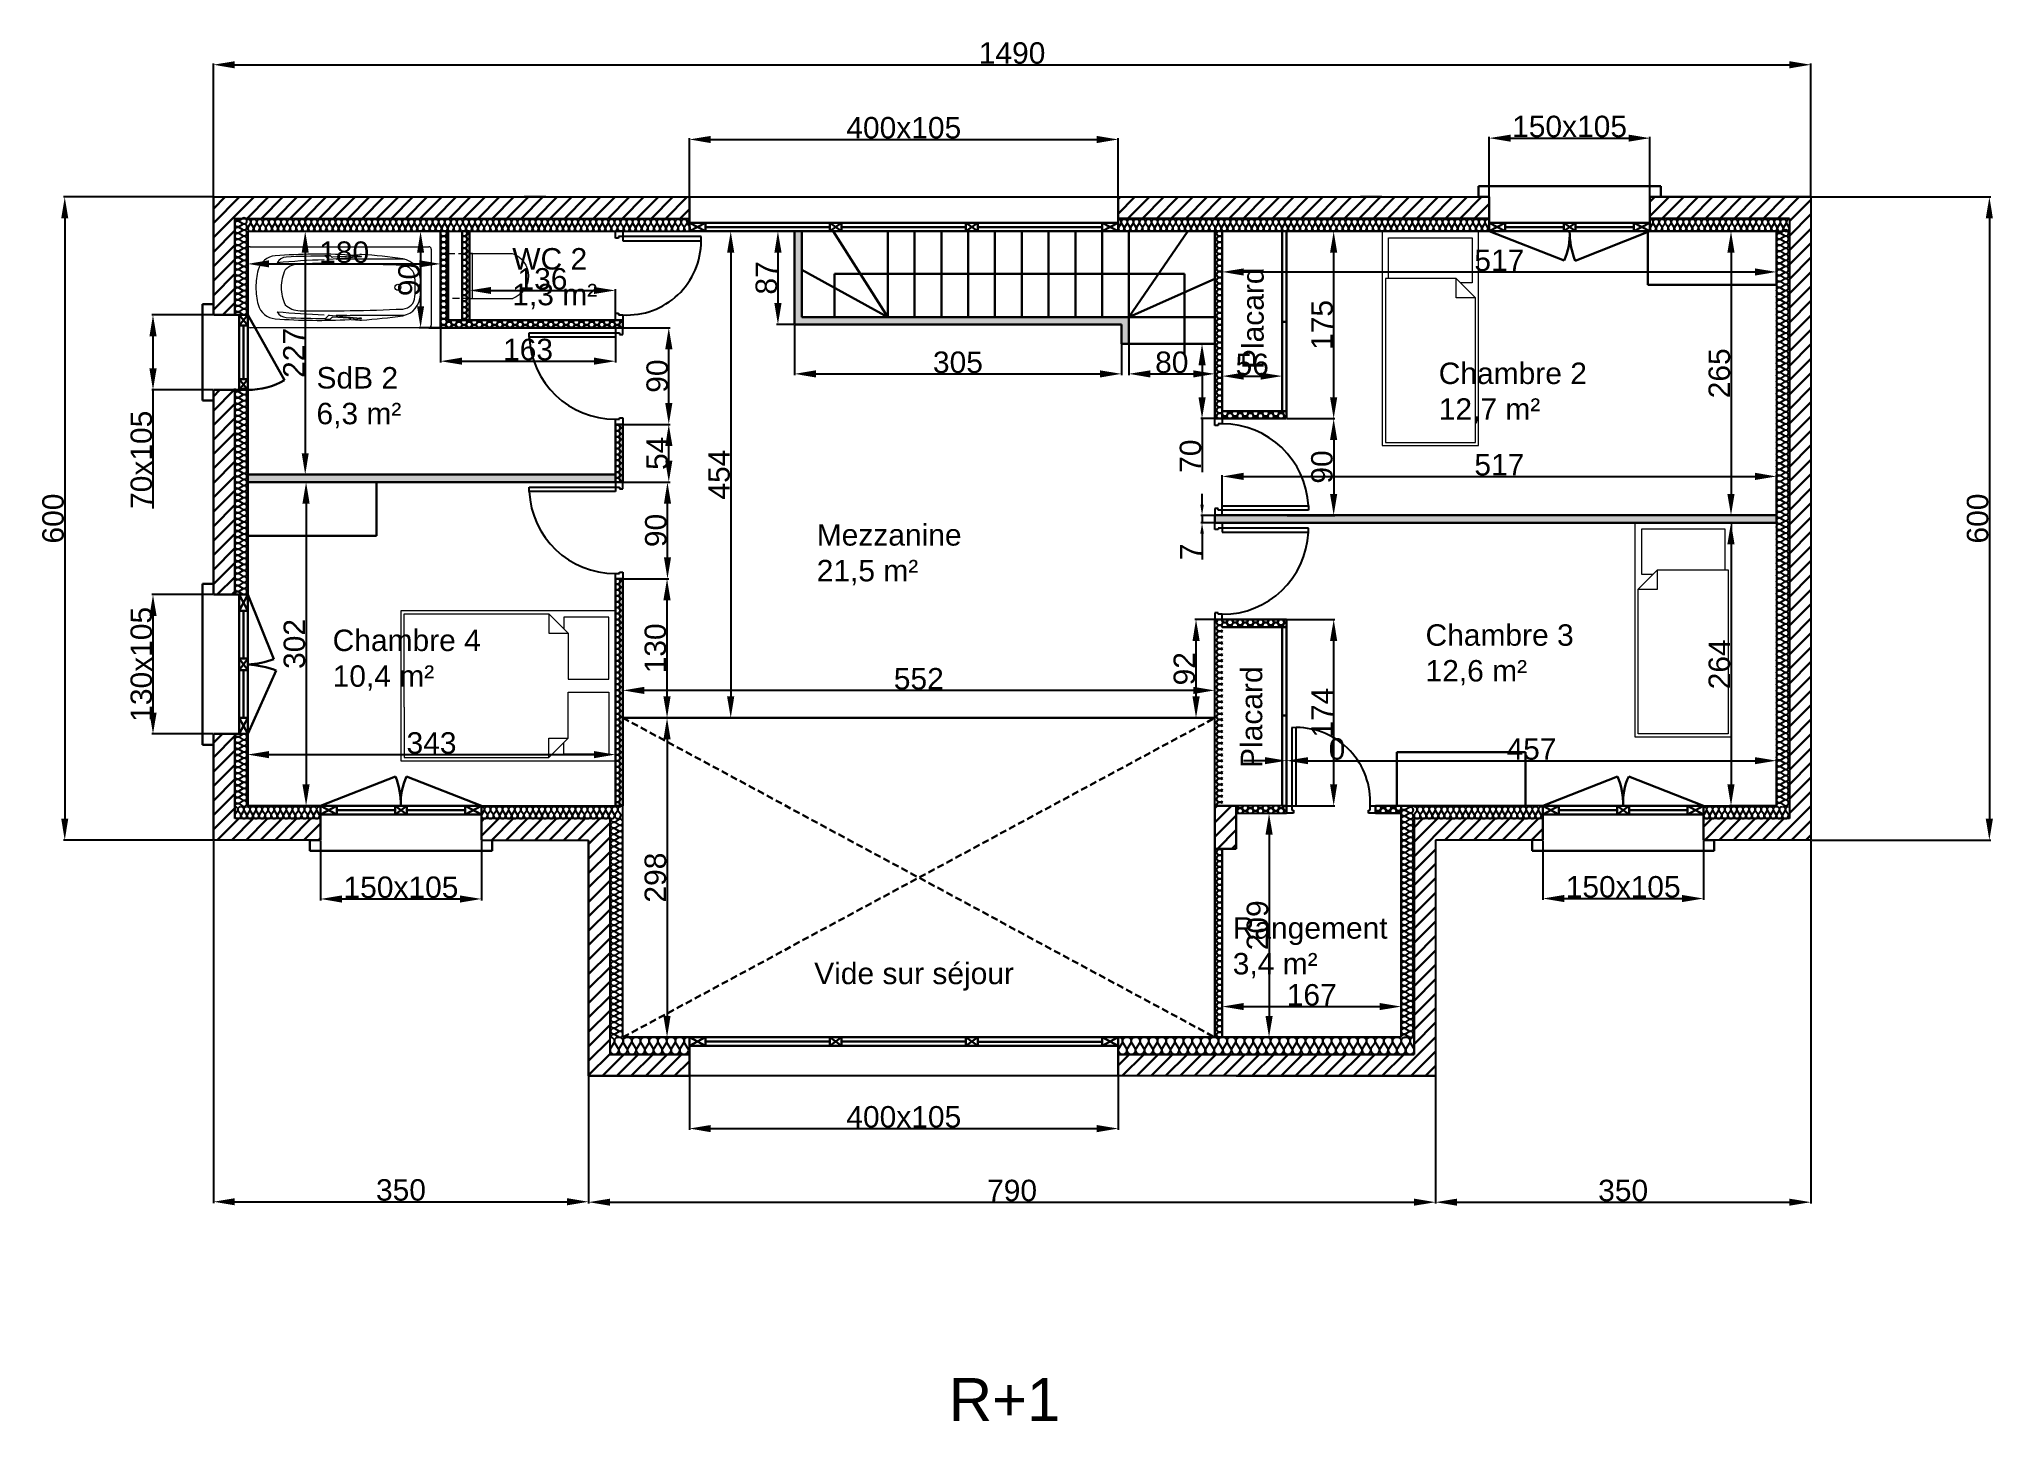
# Model space of a CAD drawing. Header units: millimetres. Extents: x -161 to 8306, y -322 to 968.
# Drawn here: x -161 to 1661, y -322 to 968 of the extents above.
import ezdxf

# ---------------------------------------------------------------- set-up
doc = ezdxf.new("R2010")
doc.units = ezdxf.units.MM
doc.linetypes.add('INTERROMPU2', pattern=[9.525, 6.35, -3.175])
for name, color, linetype in [('Cloisons', 8, 'Continuous'), ('Cotation', 7, 'Continuous'), ('Escalier', 9, 'Continuous'), ('Isolation', 6, 'Continuous'), ('MenuisInt', 4, 'Continuous'), ('Texte', 7, 'Continuous')]:
    doc.layers.add(name, color=color, linetype=linetype)
for name, color, linetype, lineweight in [('MenuisExt', 140, 'Continuous', 18), ('Mobilier', 150, 'Continuous', 5), ('P-SANITAIRE', 153, 'Continuous', 18)]:
    doc.layers.add(name, color=color, linetype=linetype, lineweight=lineweight)
doc.styles.get("Standard").update_dxf_attribs({"font": 'Arial.ttf'})
doc.dimstyles.new('ISO-25', dxfattribs={"dimtxt": 2.5, "dimasz": 2.5, "dimexe": 1.25, "dimexo": 0.625, "dimtad": 1, "dimtxsty": 'Standard', "dimcen": 2.5, "dimadec": 0, "dimazin": 0, "dimtfac": 1, "dimtmove": 0, "dimatfit": 3, "dimfxl": 1, "dimarcsym": 0})

msp = doc.modelspace()

# ---------------------------------------------------------------- texts
at = {"lineweight": 30, "insert": (687.113, -281.584), "char_height": 40, "attachment_point": 1}
msp.add_mtext_dynamic_manual_height_columns('R+1', width=66.78726, gutter_width=12.5, heights=[0], dxfattribs=at)
at = {"layer": 'Texte', "lineweight": 30, "char_height": 20, "attachment_point": 1}
for s, insert in [('WC 2\\P1,3 m²', (279.939, 772.627)), ('SdB 2\\P6,3 m²', (97.319, 661.631)), ('Chambre 2\\P12,7 m²', (1144.084, 665.815)), ('Mezzanine\\P21,5 m²', (563.899, 515.057)), ('Chambre 3\\P12,6 m²', (1131.773, 421.628)), ('Chambre 4\\P10,4 m²', (112.372, 416.687)), ('Rangement\\P3,4 m²', (951.954, 148.342)), ('Vide sur séjour', (561.545, 105.917))]:
    msp.add_mtext_dynamic_manual_height_columns(s, width=204.08935, gutter_width=12.5, heights=[0], dxfattribs=dict(at, insert=insert))
at = {"layer": 'Texte', "lineweight": 30, "char_height": 20, "attachment_point": 1, "rotation": 90}
for insert in [(960.796, 659.79), (959.449, 287.666)]:
    msp.add_mtext_dynamic_manual_height_columns('Placard', width=204.08935, gutter_width=12.5, heights=[0], dxfattribs=dict(at, insert=insert))

# ---------------------------------------------------------------- blocks, each defined once
blk = doc.blocks.new('Wc chasse integree')
for p, q in [((-21, 20), (-21, 60.3)), ((21, 20), (21, 59.8))]:
    blk.add_line(p, q)
blk.add_lwpolyline([(-21, 20), (-21, 22.8), (21, 22.8), (21, 20)], close=True)
at = {"linetype": 'INTERROMPU2'}
blk.add_lwpolyline([(-21, 20), (-21, 0), (21, 0), (21, 20)], close=True, dxfattribs=at)
blk.add_arc((-0.1, 52.6), 22.3, 18.9464, 159.6936)
blk = doc.blocks.new('Gruppo-48')
at = {"layer": 'Mobilier', "lineweight": 20}
for p, q in [((-34.045, 74.084), (-34.045, 75.484)), ((-34.045, 75.484), (-32.045, 75.484)), ((-33.605, 75.274), (-33.425, 75.454)), ((-32.075, 75.454), (-33.425, 75.454)), ((-33.425, 75.454), (-33.425, 75.274)), ((-32.075, 74.584), (-32.075, 75.454)), ((-32.045, 75.484), (-32.045, 74.084)), ((-33.985, 74.844), (-33.985, 75.424)), ((-33.985, 75.424), (-33.565, 75.424)), ((-33.425, 75.274), (-33.605, 75.274)), ((-33.605, 75.274), (-33.605, 74.844)), ((-33.565, 75.424), (-33.565, 75.314)), ((-33.605, 74.844), (-33.985, 74.844)), ((-33.605, 74.724), (-33.985, 74.724)), ((-33.985, 74.724), (-33.985, 74.144)), ((-33.605, 74.294), (-33.605, 74.724)), ((-32.075, 74.584), (-32.075, 74.114)), ((-33.425, 74.294), (-33.605, 74.294)), ((-33.605, 74.294), (-33.425, 74.114)), ((-33.565, 74.144), (-33.565, 74.254)), ((-33.425, 74.114), (-33.425, 74.294)), ((-32.045, 74.084), (-34.045, 74.084)), ((-33.985, 74.144), (-33.565, 74.144)), ((-32.075, 74.114), (-33.425, 74.114))]:
    blk.add_line(p, q, dxfattribs=at)
blk = doc.blocks.new('Gruppo-36')
at = {"layer": 'Mobilier', "lineweight": 20}
for p, q in [((-31.345, 78.548), (-31.345, 80.548)), ((-31.345, 80.548), (-30.445, 80.548)), ((-30.505, 80.488), (-31.285, 80.488)), ((-31.285, 80.488), (-31.285, 80.068)), ((-30.505, 80.108), (-30.505, 80.488)), ((-30.445, 80.548), (-30.445, 78.548)), ((-31.135, 80.108), (-31.315, 79.928)), ((-31.285, 80.068), (-31.175, 80.068)), ((-31.135, 79.928), (-31.135, 80.108)), ((-31.135, 80.108), (-30.475, 80.108)), ((-30.475, 80.108), (-30.475, 78.578)), ((-31.315, 78.578), (-31.315, 79.928)), ((-31.315, 79.928), (-31.135, 79.928)), ((-30.445, 78.548), (-31.345, 78.548)), ((-30.475, 78.578), (-31.315, 78.578))]:
    blk.add_line(p, q, dxfattribs=at)
blk = doc.blocks.new('*D18')
at = {"layer": 'Cotation', "color": 0, "lineweight": -2, "transparency": 16777216}
for p, q in [((1.1, 820.9), (1.1, 944.9)), ((21.1, 943.7), (1471.1, 943.7)), ((1491.1, 820.9), (1491.1, 944.9))]:
    blk.add_line(p, q, dxfattribs=at)
at = {"layer": 'Cotation', "color": 0, "lineweight": 30, "transparency": 16777216}
for points in [[(21.1, 947), (21.1, 940.3), (1.1, 943.7)], [(1471.1, 947), (1471.1, 940.3), (1491.1, 943.7)]]:
    blk.add_solid(points, dxfattribs=at)
at = {"layer": 'Defpoints', "color": 0, "lineweight": 30, "transparency": 16777216}
for p in [(1491.1, 943.7), (1.1, 820.3), (1491.1, 820.3)]:
    blk.add_point(p, dxfattribs=at)
at = {"layer": 'Cotation', "color": 0, "lineweight": 30, "transparency": 16777216, "insert": (746.1, 954.5), "char_height": 20, "attachment_point": 5}
blk.add_mtext('1490', dxfattribs=at)
blk = doc.blocks.new('*D19')
at = {"layer": 'Cotation', "color": 0, "lineweight": -2, "transparency": 16777216}
for p, q in [((1491.8, 820.3), (1658.9, 820.3)), ((1657.7, 800.3), (1657.7, 240.3)), ((1491.8, 220.3), (1658.9, 220.3))]:
    blk.add_line(p, q, dxfattribs=at)
at = {"layer": 'Cotation', "color": 0, "lineweight": 30, "transparency": 16777216}
for points in [[(1654.3, 800.3), (1661, 800.3), (1657.7, 820.3)], [(1654.3, 240.3), (1661, 240.3), (1657.7, 220.3)]]:
    blk.add_solid(points, dxfattribs=at)
at = {"layer": 'Defpoints', "color": 0, "lineweight": 30, "transparency": 16777216}
for p in [(1491.1, 820.3), (1491.1, 220.3), (1657.7, 220.3)]:
    blk.add_point(p, dxfattribs=at)
at = {"layer": 'Cotation', "color": 0, "lineweight": 30, "transparency": 16777216, "insert": (1646.8, 520.3), "char_height": 20, "attachment_point": 5, "rotation": 90}
blk.add_mtext('600', dxfattribs=at)
blk = doc.blocks.new('*D20')
at = {"layer": 'Cotation', "color": 0, "lineweight": -2, "transparency": 16777216}
for p, q in [((0.5, 820.3), (-138.7, 820.3)), ((-137.5, 800.3), (-137.5, 240.3)), ((0.5, 220.3), (-138.7, 220.3))]:
    blk.add_line(p, q, dxfattribs=at)
at = {"layer": 'Cotation', "color": 0, "lineweight": 30, "transparency": 16777216}
for points in [[(-140.8, 800.3), (-134.2, 800.3), (-137.5, 820.3)], [(-140.8, 240.3), (-134.2, 240.3), (-137.5, 220.3)]]:
    blk.add_solid(points, dxfattribs=at)
at = {"layer": 'Defpoints', "color": 0, "lineweight": 30, "transparency": 16777216}
for p in [(1.1, 820.3), (-137.5, 220.3), (1.1, 220.3)]:
    blk.add_point(p, dxfattribs=at)
at = {"layer": 'Cotation', "color": 0, "lineweight": 30, "transparency": 16777216, "insert": (-148.3, 520.3), "char_height": 20, "attachment_point": 5, "rotation": 90}
blk.add_mtext('600', dxfattribs=at)
blk = doc.blocks.new('*D21')
at = {"layer": 'Cotation', "color": 0, "lineweight": -2, "transparency": 16777216}
for p, q in [((1.1, 219.7), (1.1, -118.3)), ((351.1, 219.7), (351.1, -118.3)), ((21.1, -117.1), (331.1, -117.1))]:
    blk.add_line(p, q, dxfattribs=at)
at = {"layer": 'Cotation', "color": 0, "lineweight": 30, "transparency": 16777216}
for points in [[(21.1, -113.8), (21.1, -120.4), (1.1, -117.1)], [(331.1, -113.8), (331.1, -120.4), (351.1, -117.1)]]:
    blk.add_solid(points, dxfattribs=at)
at = {"layer": 'Defpoints', "color": 0, "lineweight": 30, "transparency": 16777216}
for p in [(1.1, 220.3), (351.1, 220.3), (351.1, -117.1)]:
    blk.add_point(p, dxfattribs=at)
at = {"layer": 'Cotation', "color": 0, "lineweight": 30, "transparency": 16777216, "insert": (176.1, -106.2), "char_height": 20, "attachment_point": 5}
blk.add_mtext('350', dxfattribs=at)
blk = doc.blocks.new('*D22')
at = {"layer": 'Cotation', "color": 0, "lineweight": -2, "transparency": 16777216}
for p, q in [((351.1, -0.3), (351.1, -118.8)), ((1141.1, -0.3), (1141.1, -118.8)), ((371.1, -117.5), (1121.1, -117.5))]:
    blk.add_line(p, q, dxfattribs=at)
at = {"layer": 'Cotation', "color": 0, "lineweight": 30, "transparency": 16777216}
for points in [[(371.1, -114.2), (371.1, -120.8), (351.1, -117.5)], [(1121.1, -114.2), (1121.1, -120.8), (1141.1, -117.5)]]:
    blk.add_solid(points, dxfattribs=at)
at = {"layer": 'Defpoints', "color": 0, "lineweight": 30, "transparency": 16777216}
for p in [(351.1, 0.3), (1141.1, 0.3), (1141.1, -117.5)]:
    blk.add_point(p, dxfattribs=at)
at = {"layer": 'Cotation', "color": 0, "lineweight": 30, "transparency": 16777216, "insert": (746.1, -106.7), "char_height": 20, "attachment_point": 5}
blk.add_mtext('790', dxfattribs=at)
blk = doc.blocks.new('*D23')
at = {"layer": 'Cotation', "color": 0, "lineweight": -2, "transparency": 16777216}
for p, q in [((1141.1, 219.7), (1141.1, -118.8)), ((1491.1, 219.7), (1491.1, -118.8)), ((1161.1, -117.5), (1471.1, -117.5))]:
    blk.add_line(p, q, dxfattribs=at)
at = {"layer": 'Cotation', "color": 0, "lineweight": 30, "transparency": 16777216}
for points in [[(1161.1, -114.2), (1161.1, -120.8), (1141.1, -117.5)], [(1471.1, -114.2), (1471.1, -120.8), (1491.1, -117.5)]]:
    blk.add_solid(points, dxfattribs=at)
at = {"layer": 'Defpoints', "color": 0, "lineweight": 30, "transparency": 16777216}
for p in [(1141.1, 220.3), (1491.1, 220.3), (1491.1, -117.5)]:
    blk.add_point(p, dxfattribs=at)
at = {"layer": 'Cotation', "color": 0, "lineweight": 30, "transparency": 16777216, "insert": (1316.1, -106.7), "char_height": 20, "attachment_point": 5}
blk.add_mtext('350', dxfattribs=at)
blk = doc.blocks.new('*D24')
at = {"layer": 'Cotation', "color": 0, "lineweight": -2, "transparency": 16777216}
for p, q in [((0.5, 710.3), (-56.4, 710.3)), ((-55.2, 690.3), (-55.2, 660.3)), ((0.5, 640.3), (-56.4, 640.3)), ((-55.2, 640.3), (-55.2, 529.8))]:
    blk.add_line(p, q, dxfattribs=at)
at = {"layer": 'Cotation', "color": 0, "lineweight": 30, "transparency": 16777216}
for points in [[(-58.5, 690.3), (-51.8, 690.3), (-55.2, 710.3)], [(-58.5, 660.3), (-51.8, 660.3), (-55.2, 640.3)]]:
    blk.add_solid(points, dxfattribs=at)
at = {"layer": 'Defpoints', "color": 0, "lineweight": 30, "transparency": 16777216}
for p in [(1.1, 710.3), (-55.2, 640.3), (1.1, 640.3)]:
    blk.add_point(p, dxfattribs=at)
at = {"layer": 'Cotation', "color": 0, "lineweight": 30, "transparency": 16777216, "insert": (-66, 575.1), "char_height": 20, "attachment_point": 5, "rotation": 90}
blk.add_mtext('70x105', dxfattribs=at)
blk = doc.blocks.new('*D25')
at = {"layer": 'Cotation', "color": 0, "lineweight": -2, "transparency": 16777216}
for p, q in [((445.1, 820.9), (445.1, 875.2)), ((845.1, 820.9), (845.1, 875.2)), ((465.1, 874), (825.1, 874))]:
    blk.add_line(p, q, dxfattribs=at)
at = {"layer": 'Cotation', "color": 0, "lineweight": 30, "transparency": 16777216}
for points in [[(465.1, 877.3), (465.1, 870.6), (445.1, 874)], [(825.1, 877.3), (825.1, 870.6), (845.1, 874)]]:
    blk.add_solid(points, dxfattribs=at)
at = {"layer": 'Defpoints', "color": 0, "lineweight": 30, "transparency": 16777216}
for p in [(845.1, 874), (445.1, 820.3), (845.1, 820.3)]:
    blk.add_point(p, dxfattribs=at)
at = {"layer": 'Cotation', "color": 0, "lineweight": 30, "transparency": 16777216, "insert": (645.1, 884.8), "char_height": 20, "attachment_point": 5}
blk.add_mtext('400x105', dxfattribs=at)
blk = doc.blocks.new('*D26')
at = {"layer": 'Cotation', "color": 0, "lineweight": -2, "transparency": 16777216}
for p, q in [((1191.1, 820.9), (1191.1, 876.5)), ((1211.1, 875.2), (1321.1, 875.2)), ((1341.1, 820.9), (1341.1, 876.5))]:
    blk.add_line(p, q, dxfattribs=at)
at = {"layer": 'Cotation', "color": 0, "lineweight": 30, "transparency": 16777216}
for points in [[(1211.1, 878.5), (1211.1, 871.9), (1191.1, 875.2)], [(1321.1, 878.5), (1321.1, 871.9), (1341.1, 875.2)]]:
    blk.add_solid(points, dxfattribs=at)
at = {"layer": 'Defpoints', "color": 0, "lineweight": 30, "transparency": 16777216}
for p in [(1341.1, 875.2), (1191.1, 820.3), (1341.1, 820.3)]:
    blk.add_point(p, dxfattribs=at)
at = {"layer": 'Cotation', "color": 0, "lineweight": 30, "transparency": 16777216, "insert": (1266.1, 886), "char_height": 20, "attachment_point": 5}
blk.add_mtext('150x105', dxfattribs=at)
blk = doc.blocks.new('*D27')
at = {"layer": 'Cotation', "color": 0, "lineweight": -2, "transparency": 16777216}
for p, q in [((101.1, 219.7), (101.1, 164.1)), ((251.1, 219.7), (251.1, 164.1)), ((121.1, 165.4), (231.1, 165.4))]:
    blk.add_line(p, q, dxfattribs=at)
at = {"layer": 'Cotation', "color": 0, "lineweight": 30, "transparency": 16777216}
for points in [[(121.1, 168.7), (121.1, 162), (101.1, 165.4)], [(231.1, 168.7), (231.1, 162), (251.1, 165.4)]]:
    blk.add_solid(points, dxfattribs=at)
at = {"layer": 'Defpoints', "color": 0, "lineweight": 30, "transparency": 16777216}
for p in [(101.1, 220.3), (251.1, 220.3), (251.1, 165.4)]:
    blk.add_point(p, dxfattribs=at)
at = {"layer": 'Cotation', "color": 0, "lineweight": 30, "transparency": 16777216, "insert": (176.1, 176.2), "char_height": 20, "attachment_point": 5}
blk.add_mtext('150x105', dxfattribs=at)
blk = doc.blocks.new('*D28')
at = {"layer": 'Cotation', "color": 0, "lineweight": -2, "transparency": 16777216}
for p, q in [((445.1, -0.3), (445.1, -50.1)), ((845.1, -0.3), (845.1, -50.1)), ((465.1, -48.8), (825.1, -48.8))]:
    blk.add_line(p, q, dxfattribs=at)
at = {"layer": 'Cotation', "color": 0, "lineweight": 30, "transparency": 16777216}
for points in [[(465.1, -45.5), (465.1, -52.2), (445.1, -48.8)], [(825.1, -45.5), (825.1, -52.2), (845.1, -48.8)]]:
    blk.add_solid(points, dxfattribs=at)
at = {"layer": 'Defpoints', "color": 0, "lineweight": 30, "transparency": 16777216}
for p in [(445.1, 0.3), (845.1, 0.3), (845.1, -48.8)]:
    blk.add_point(p, dxfattribs=at)
at = {"layer": 'Cotation', "color": 0, "lineweight": 30, "transparency": 16777216, "insert": (645.1, -38), "char_height": 20, "attachment_point": 5}
blk.add_mtext('400x105', dxfattribs=at)
blk = doc.blocks.new('*D29')
at = {"layer": 'Cotation', "color": 0, "lineweight": -2, "transparency": 16777216}
for p, q in [((1241.1, 219.7), (1241.1, 164.5)), ((1391.1, 219.7), (1391.1, 164.5)), ((1261.1, 165.8), (1371.1, 165.8))]:
    blk.add_line(p, q, dxfattribs=at)
at = {"layer": 'Cotation', "color": 0, "lineweight": 30, "transparency": 16777216}
for points in [[(1261.1, 169.1), (1261.1, 162.5), (1241.1, 165.8)], [(1371.1, 169.1), (1371.1, 162.5), (1391.1, 165.8)]]:
    blk.add_solid(points, dxfattribs=at)
at = {"layer": 'Defpoints', "color": 0, "lineweight": 30, "transparency": 16777216}
for p in [(1241.1, 220.3), (1391.1, 220.3), (1391.1, 165.8)]:
    blk.add_point(p, dxfattribs=at)
at = {"layer": 'Cotation', "color": 0, "lineweight": 30, "transparency": 16777216, "insert": (1316.1, 176.6), "char_height": 20, "attachment_point": 5}
blk.add_mtext('150x105', dxfattribs=at)
blk = doc.blocks.new('*D30')
at = {"layer": 'Cotation', "color": 0, "lineweight": -2, "transparency": 16777216}
for p, q in [((0.5, 449.3), (-56.4, 449.3)), ((-55.2, 429.3), (-55.2, 339.3)), ((0.5, 319.3), (-56.4, 319.3))]:
    blk.add_line(p, q, dxfattribs=at)
at = {"layer": 'Cotation', "color": 0, "lineweight": 30, "transparency": 16777216}
for points in [[(-58.5, 429.3), (-51.8, 429.3), (-55.2, 449.3)], [(-58.5, 339.3), (-51.8, 339.3), (-55.2, 319.3)]]:
    blk.add_solid(points, dxfattribs=at)
at = {"layer": 'Defpoints', "color": 0, "lineweight": 30, "transparency": 16777216}
for p in [(1.1, 449.3), (-55.2, 319.3), (1.1, 319.3)]:
    blk.add_point(p, dxfattribs=at)
at = {"layer": 'Cotation', "color": 0, "lineweight": 30, "transparency": 16777216, "insert": (-66, 384.3), "char_height": 20, "attachment_point": 5, "rotation": 90}
blk.add_mtext('130x105', dxfattribs=at)
blk = doc.blocks.new('*D31')
at = {"layer": 'Cotation', "color": 0, "lineweight": -2, "transparency": 16777216}
for p, q in [((942.1, 787.7), (942.1, 749.1)), ((1459.1, 787.7), (1459.1, 749.1)), ((962.1, 750.4), (1439.1, 750.4))]:
    blk.add_line(p, q, dxfattribs=at)
at = {"layer": 'Cotation', "color": 0, "lineweight": 30, "transparency": 16777216}
for points in [[(962.1, 753.7), (962.1, 747), (942.1, 750.4)], [(1439.1, 753.7), (1439.1, 747), (1459.1, 750.4)]]:
    blk.add_solid(points, dxfattribs=at)
at = {"layer": 'Defpoints', "color": 0, "lineweight": 30, "transparency": 16777216}
for p in [(942.1, 788.3), (1459.1, 788.3), (1459.1, 750.4)]:
    blk.add_point(p, dxfattribs=at)
at = {"layer": 'Cotation', "color": 0, "lineweight": 30, "transparency": 16777216, "insert": (1200.6, 761.1), "char_height": 20, "attachment_point": 5}
blk.add_mtext('517', dxfattribs=at)
blk = doc.blocks.new('*D32')
at = {"layer": 'Cotation', "color": 0, "lineweight": -2, "transparency": 16777216}
for p, q in [((1458.5, 788.3), (1415.4, 788.3)), ((1416.7, 768.3), (1416.7, 543.3)), ((1458.5, 523.3), (1415.4, 523.3))]:
    blk.add_line(p, q, dxfattribs=at)
at = {"layer": 'Cotation', "color": 0, "lineweight": 30, "transparency": 16777216}
for points in [[(1413.3, 768.3), (1420, 768.3), (1416.7, 788.3)], [(1413.3, 543.3), (1420, 543.3), (1416.7, 523.3)]]:
    blk.add_solid(points, dxfattribs=at)
at = {"layer": 'Defpoints', "color": 0, "lineweight": 30, "transparency": 16777216}
for p in [(1459.1, 788.3), (1416.7, 523.3), (1459.1, 523.3)]:
    blk.add_point(p, dxfattribs=at)
at = {"layer": 'Cotation', "color": 0, "lineweight": 30, "transparency": 16777216, "insert": (1405.9, 655.8), "char_height": 20, "attachment_point": 5, "rotation": 90}
blk.add_mtext('265', dxfattribs=at)
blk = doc.blocks.new('*D33')
at = {"layer": 'Cotation', "color": 0, "lineweight": -2, "transparency": 16777216}
for p, q in [((1458.5, 516.3), (1415.4, 516.3)), ((1416.7, 496.3), (1416.7, 272.3)), ((1458.5, 252.3), (1415.4, 252.3))]:
    blk.add_line(p, q, dxfattribs=at)
at = {"layer": 'Cotation', "color": 0, "lineweight": 30, "transparency": 16777216}
for points in [[(1413.3, 496.3), (1420, 496.3), (1416.7, 516.3)], [(1413.3, 272.3), (1420, 272.3), (1416.7, 252.3)]]:
    blk.add_solid(points, dxfattribs=at)
at = {"layer": 'Defpoints', "color": 0, "lineweight": 30, "transparency": 16777216}
for p in [(1459.1, 516.3), (1416.7, 252.3), (1459.1, 252.3)]:
    blk.add_point(p, dxfattribs=at)
at = {"layer": 'Cotation', "color": 0, "lineweight": 30, "transparency": 16777216, "insert": (1405.9, 384.3), "char_height": 20, "attachment_point": 5, "rotation": 90}
blk.add_mtext('264', dxfattribs=at)
blk = doc.blocks.new('*D34')
at = {"layer": 'Cotation', "color": 0, "lineweight": -2, "transparency": 16777216}
for p, q in [((1002.1, 245.9), (1002.1, 295.7)), ((1022.1, 294.4), (1439.1, 294.4)), ((1459.1, 252.9), (1459.1, 295.7))]:
    blk.add_line(p, q, dxfattribs=at)
at = {"layer": 'Cotation', "color": 0, "lineweight": 30, "transparency": 16777216}
for points in [[(1022.1, 297.7), (1022.1, 291.1), (1002.1, 294.4)], [(1439.1, 297.7), (1439.1, 291.1), (1459.1, 294.4)]]:
    blk.add_solid(points, dxfattribs=at)
at = {"layer": 'Defpoints', "color": 0, "lineweight": 30, "transparency": 16777216}
for p in [(1459.1, 294.4), (1002.1, 245.3), (1459.1, 252.3)]:
    blk.add_point(p, dxfattribs=at)
at = {"layer": 'Cotation', "color": 0, "lineweight": 30, "transparency": 16777216, "insert": (1230.6, 305.2), "char_height": 20, "attachment_point": 5}
blk.add_mtext('457', dxfattribs=at)
blk = doc.blocks.new('*D35')
at = {"layer": 'Cotation', "color": 0, "lineweight": -2, "transparency": 16777216}
for p, q in [((942.1, 523.9), (942.1, 560.9)), ((962.1, 559.6), (1439.1, 559.6)), ((1459.1, 523.9), (1459.1, 560.9))]:
    blk.add_line(p, q, dxfattribs=at)
at = {"layer": 'Cotation', "color": 0, "lineweight": 30, "transparency": 16777216}
for points in [[(962.1, 563), (962.1, 556.3), (942.1, 559.6)], [(1439.1, 563), (1439.1, 556.3), (1459.1, 559.6)]]:
    blk.add_solid(points, dxfattribs=at)
at = {"layer": 'Defpoints', "color": 0, "lineweight": 30, "transparency": 16777216}
for p in [(1459.1, 559.6), (942.1, 523.3), (1459.1, 523.3)]:
    blk.add_point(p, dxfattribs=at)
at = {"layer": 'Cotation', "color": 0, "lineweight": 30, "transparency": 16777216, "insert": (1200.6, 570.4), "char_height": 20, "attachment_point": 5}
blk.add_mtext('517', dxfattribs=at)
blk = doc.blocks.new('*D36')
at = {"layer": 'Cotation', "color": 0, "lineweight": -2, "transparency": 16777216}
for p, q in [((1002.8, 788.3), (1047.3, 788.3)), ((1046.1, 633.5), (1046.1, 768.3)), ((1002.8, 613.5), (1047.3, 613.5))]:
    blk.add_line(p, q, dxfattribs=at)
at = {"layer": 'Cotation', "color": 0, "lineweight": 30, "transparency": 16777216}
for points in [[(1042.7, 768.3), (1049.4, 768.3), (1046.1, 788.3)], [(1042.7, 633.5), (1049.4, 633.5), (1046.1, 613.5)]]:
    blk.add_solid(points, dxfattribs=at)
at = {"layer": 'Defpoints', "color": 0, "lineweight": 30, "transparency": 16777216}
for p in [(1002.1, 788.3), (1046.1, 788.3), (1002.1, 613.5)]:
    blk.add_point(p, dxfattribs=at)
at = {"layer": 'Cotation', "color": 0, "lineweight": 30, "transparency": 16777216, "insert": (1035.3, 700.9), "char_height": 20, "attachment_point": 5, "rotation": 90}
blk.add_mtext('175', dxfattribs=at)
blk = doc.blocks.new('*D37')
at = {"layer": 'Cotation', "color": 0, "lineweight": -2, "transparency": 16777216}
for p, q in [((942.1, 621.1), (942.1, 654.5)), ((962.1, 653.2), (978.1, 653.2)), ((998.1, 621.1), (998.1, 654.5))]:
    blk.add_line(p, q, dxfattribs=at)
at = {"layer": 'Cotation', "color": 0, "lineweight": 30, "transparency": 16777216}
for points in [[(962.1, 656.5), (962.1, 649.9), (942.1, 653.2)], [(978.1, 656.5), (978.1, 649.9), (998.1, 653.2)]]:
    blk.add_solid(points, dxfattribs=at)
at = {"layer": 'Defpoints', "color": 0, "lineweight": 30, "transparency": 16777216}
for p in [(998.1, 653.2), (942.1, 620.5), (998.1, 620.5)]:
    blk.add_point(p, dxfattribs=at)
at = {"layer": 'Cotation', "color": 0, "lineweight": 30, "transparency": 16777216, "insert": (970.1, 664), "char_height": 20, "attachment_point": 5}
blk.add_mtext('56', dxfattribs=at)
blk = doc.blocks.new('*D38')
at = {"layer": 'Cotation', "color": 0, "lineweight": -2, "transparency": 16777216}
for p, q in [((1002.8, 613.5), (1047.3, 613.5)), ((1046.1, 593.5), (1046.1, 543.3)), ((1002.8, 523.3), (1047.3, 523.3))]:
    blk.add_line(p, q, dxfattribs=at)
at = {"layer": 'Cotation', "color": 0, "lineweight": 30, "transparency": 16777216}
for points in [[(1042.7, 593.5), (1049.4, 593.5), (1046.1, 613.5)], [(1042.7, 543.3), (1049.4, 543.3), (1046.1, 523.3)]]:
    blk.add_solid(points, dxfattribs=at)
at = {"layer": 'Defpoints', "color": 0, "lineweight": 30, "transparency": 16777216}
for p in [(1002.1, 613.5), (1002.1, 523.3), (1046.1, 523.3)]:
    blk.add_point(p, dxfattribs=at)
at = {"layer": 'Cotation', "color": 0, "lineweight": 30, "transparency": 16777216, "insert": (1035.2, 568.4), "char_height": 20, "attachment_point": 5, "rotation": 90}
blk.add_mtext('90', dxfattribs=at)
blk = doc.blocks.new('*D39')
at = {"layer": 'Cotation', "color": 0, "lineweight": -2, "transparency": 16777216}
for p, q in [((982.1, 294.4), (962.1, 294.4)), ((1002.1, 252.9), (1002.1, 295.7)), ((1002.1, 245.9), (1002.1, 295.7)), ((1022.1, 294.4), (1056.2, 294.4))]:
    blk.add_line(p, q, dxfattribs=at)
at = {"layer": 'Cotation', "color": 0, "lineweight": 30, "transparency": 16777216}
for points in [[(982.1, 297.7), (982.1, 291.1), (1002.1, 294.4)], [(1022.1, 297.7), (1022.1, 291.1), (1002.1, 294.4)]]:
    blk.add_solid(points, dxfattribs=at)
at = {"layer": 'Defpoints', "color": 0, "lineweight": 30, "transparency": 16777216}
for p in [(1002.1, 294.4), (1002.1, 252.3), (1002.1, 245.3)]:
    blk.add_point(p, dxfattribs=at)
at = {"layer": 'Cotation', "color": 0, "lineweight": 30, "transparency": 16777216, "insert": (1049.2, 305.2), "char_height": 20, "attachment_point": 5}
blk.add_mtext('0', dxfattribs=at)
blk = doc.blocks.new('*D40')
at = {"layer": 'Cotation', "color": 0, "lineweight": -2, "transparency": 16777216}
for p, q in [((942.1, 36.9), (942.1, 66.3)), ((962.1, 65), (1089.1, 65)), ((1109.1, 36.9), (1109.1, 66.3))]:
    blk.add_line(p, q, dxfattribs=at)
at = {"layer": 'Cotation', "color": 0, "lineweight": 30, "transparency": 16777216}
for points in [[(962.1, 68.3), (962.1, 61.7), (942.1, 65)], [(1089.1, 68.3), (1089.1, 61.7), (1109.1, 65)]]:
    blk.add_solid(points, dxfattribs=at)
at = {"layer": 'Defpoints', "color": 0, "lineweight": 30, "transparency": 16777216}
for p in [(1109.1, 65), (942.1, 36.3), (1109.1, 36.3)]:
    blk.add_point(p, dxfattribs=at)
at = {"layer": 'Cotation', "color": 0, "lineweight": 30, "transparency": 16777216, "insert": (1025.6, 75.8), "char_height": 20, "attachment_point": 5}
blk.add_mtext('167', dxfattribs=at)
blk = doc.blocks.new('*D41')
at = {"layer": 'Cotation', "color": 0, "lineweight": -2, "transparency": 16777216}
for p, q in [((955.8, 245.3), (987.1, 245.3)), ((985.8, 225.3), (985.8, 56.3)), ((942.8, 36.3), (987.1, 36.3))]:
    blk.add_line(p, q, dxfattribs=at)
at = {"layer": 'Cotation', "color": 0, "lineweight": 30, "transparency": 16777216}
for points in [[(982.5, 225.3), (989.2, 225.3), (985.8, 245.3)], [(982.5, 56.3), (989.2, 56.3), (985.8, 36.3)]]:
    blk.add_solid(points, dxfattribs=at)
at = {"layer": 'Defpoints', "color": 0, "lineweight": 30, "transparency": 16777216}
for p in [(955.1, 245.3), (942.1, 36.3), (985.8, 36.3)]:
    blk.add_point(p, dxfattribs=at)
at = {"layer": 'Cotation', "color": 0, "lineweight": 30, "transparency": 16777216, "insert": (975.1, 140.8), "char_height": 20, "attachment_point": 5, "rotation": 90}
blk.add_mtext('209', dxfattribs=at)
blk = doc.blocks.new('*D42')
at = {"layer": 'Cotation', "color": 0, "lineweight": -2, "transparency": 16777216}
for p, q in [((542.5, 788.3), (526.5, 788.3)), ((527.7, 768.3), (527.7, 721.3)), ((542.5, 701.3), (526.5, 701.3))]:
    blk.add_line(p, q, dxfattribs=at)
at = {"layer": 'Cotation', "color": 0, "lineweight": 30, "transparency": 16777216}
for points in [[(524.4, 768.3), (531.1, 768.3), (527.7, 788.3)], [(524.4, 721.3), (531.1, 721.3), (527.7, 701.3)]]:
    blk.add_solid(points, dxfattribs=at)
at = {"layer": 'Defpoints', "color": 0, "lineweight": 30, "transparency": 16777216}
for p in [(543.1, 788.3), (527.7, 701.3), (543.1, 701.3)]:
    blk.add_point(p, dxfattribs=at)
at = {"layer": 'Cotation', "color": 0, "lineweight": 30, "transparency": 16777216, "insert": (517, 744.8), "char_height": 20, "attachment_point": 5, "rotation": 90}
blk.add_mtext('87', dxfattribs=at)
blk = doc.blocks.new('*D43')
at = {"layer": 'Cotation', "color": 0, "lineweight": -2, "transparency": 16777216}
for p, q in [((543.1, 700.7), (543.1, 654)), ((848.1, 700.7), (848.1, 654)), ((563.1, 655.3), (828.1, 655.3))]:
    blk.add_line(p, q, dxfattribs=at)
at = {"layer": 'Cotation', "color": 0, "lineweight": 30, "transparency": 16777216}
for points in [[(563.1, 658.6), (563.1, 651.9), (543.1, 655.3)], [(828.1, 658.6), (828.1, 651.9), (848.1, 655.3)]]:
    blk.add_solid(points, dxfattribs=at)
at = {"layer": 'Defpoints', "color": 0, "lineweight": 30, "transparency": 16777216}
for p in [(543.1, 701.3), (848.1, 701.3), (848.1, 655.3)]:
    blk.add_point(p, dxfattribs=at)
at = {"layer": 'Cotation', "color": 0, "lineweight": 30, "transparency": 16777216, "insert": (695.6, 666), "char_height": 20, "attachment_point": 5}
blk.add_mtext('305', dxfattribs=at)
blk = doc.blocks.new('*D44')
at = {"layer": 'Cotation', "color": 0, "lineweight": -2, "transparency": 16777216}
for p, q in [((855.1, 682.7), (855.1, 654)), ((935.1, 682.7), (935.1, 654)), ((875.1, 655.3), (915.1, 655.3))]:
    blk.add_line(p, q, dxfattribs=at)
at = {"layer": 'Cotation', "color": 0, "lineweight": 30, "transparency": 16777216}
for points in [[(875.1, 658.6), (875.1, 651.9), (855.1, 655.3)], [(915.1, 658.6), (915.1, 651.9), (935.1, 655.3)]]:
    blk.add_solid(points, dxfattribs=at)
at = {"layer": 'Defpoints', "color": 0, "lineweight": 30, "transparency": 16777216}
for p in [(855.1, 683.3), (935.1, 683.3), (935.1, 655.3)]:
    blk.add_point(p, dxfattribs=at)
at = {"layer": 'Cotation', "color": 0, "lineweight": 30, "transparency": 16777216, "insert": (895.1, 666), "char_height": 20, "attachment_point": 5}
blk.add_mtext('80', dxfattribs=at)
blk = doc.blocks.new('*D45')
at = {"layer": 'Cotation', "color": 0, "lineweight": -2, "transparency": 16777216}
for p, q in [((934.5, 683.3), (922.1, 683.3)), ((923.3, 663.3), (923.3, 633.5)), ((934.7, 613.5), (922.1, 613.5)), ((923.3, 613.5), (923.3, 563.5))]:
    blk.add_line(p, q, dxfattribs=at)
at = {"layer": 'Cotation', "color": 0, "lineweight": 30, "transparency": 16777216}
for points in [[(920, 663.3), (926.7, 663.3), (923.3, 683.3)], [(920, 633.5), (926.7, 633.5), (923.3, 613.5)]]:
    blk.add_solid(points, dxfattribs=at)
at = {"layer": 'Defpoints', "color": 0, "lineweight": 30, "transparency": 16777216}
for p in [(935.1, 683.3), (923.3, 613.5), (935.3, 613.5)]:
    blk.add_point(p, dxfattribs=at)
at = {"layer": 'Cotation', "color": 0, "lineweight": 30, "transparency": 16777216, "insert": (912.6, 578.5), "char_height": 20, "attachment_point": 5, "rotation": 90}
blk.add_mtext('70', dxfattribs=at)
blk = doc.blocks.new('*D46')
at = {"layer": 'Cotation', "color": 0, "lineweight": -2, "transparency": 16777216}
for p, q in [((934.7, 426.1), (916.5, 426.1)), ((917.7, 354.3), (917.7, 406.1)), ((934.5, 334.3), (916.5, 334.3))]:
    blk.add_line(p, q, dxfattribs=at)
at = {"layer": 'Cotation', "color": 0, "lineweight": 30, "transparency": 16777216}
for points in [[(914.4, 406.1), (921.1, 406.1), (917.7, 426.1)], [(914.4, 354.3), (921.1, 354.3), (917.7, 334.3)]]:
    blk.add_solid(points, dxfattribs=at)
at = {"layer": 'Defpoints', "color": 0, "lineweight": 30, "transparency": 16777216}
for p in [(917.7, 426.1), (935.3, 426.1), (935.1, 334.3)]:
    blk.add_point(p, dxfattribs=at)
at = {"layer": 'Cotation', "color": 0, "lineweight": 30, "transparency": 16777216, "insert": (906.9, 380.2), "char_height": 20, "attachment_point": 5, "rotation": 90}
blk.add_mtext('92', dxfattribs=at)
blk = doc.blocks.new('*D47')
at = {"layer": 'Cotation', "color": 0, "lineweight": -2, "transparency": 16777216}
for p, q in [((383.1, 334.9), (383.1, 361.2)), ((915.1, 360), (403.1, 360)), ((935.1, 334.9), (935.1, 361.2))]:
    blk.add_line(p, q, dxfattribs=at)
at = {"layer": 'Cotation', "color": 0, "lineweight": 30, "transparency": 16777216}
for points in [[(403.1, 363.3), (403.1, 356.6), (383.1, 360)], [(915.1, 363.3), (915.1, 356.6), (935.1, 360)]]:
    blk.add_solid(points, dxfattribs=at)
at = {"layer": 'Defpoints', "color": 0, "lineweight": 30, "transparency": 16777216}
for p in [(383.1, 360), (383.1, 334.3), (935.1, 334.3)]:
    blk.add_point(p, dxfattribs=at)
at = {"layer": 'Cotation', "color": 0, "lineweight": 30, "transparency": 16777216, "insert": (659.1, 370.7), "char_height": 20, "attachment_point": 5}
blk.add_mtext('552', dxfattribs=at)
blk = doc.blocks.new('*D48')
at = {"layer": 'Cotation', "color": 0, "lineweight": -2, "transparency": 16777216}
for p, q in [((383.5, 464.1), (425.5, 464.1)), ((424.3, 354.3), (424.3, 444.1)), ((383.8, 334.3), (425.5, 334.3))]:
    blk.add_line(p, q, dxfattribs=at)
at = {"layer": 'Cotation', "color": 0, "lineweight": 30, "transparency": 16777216}
for points in [[(420.9, 444.1), (427.6, 444.1), (424.3, 464.1)], [(420.9, 354.3), (427.6, 354.3), (424.3, 334.3)]]:
    blk.add_solid(points, dxfattribs=at)
at = {"layer": 'Defpoints', "color": 0, "lineweight": 30, "transparency": 16777216}
for p in [(382.9, 464.1), (424.3, 464.1), (383.1, 334.3)]:
    blk.add_point(p, dxfattribs=at)
at = {"layer": 'Cotation', "color": 0, "lineweight": 30, "transparency": 16777216, "insert": (413.5, 399.2), "char_height": 20, "attachment_point": 5, "rotation": 90}
blk.add_mtext('130', dxfattribs=at)
blk = doc.blocks.new('*D49')
at = {"layer": 'Cotation', "color": 0, "lineweight": -2, "transparency": 16777216}
for p, q in [((383.5, 554.3), (425.9, 554.3)), ((424.7, 484.1), (424.7, 534.3)), ((383.5, 464.1), (425.9, 464.1))]:
    blk.add_line(p, q, dxfattribs=at)
at = {"layer": 'Cotation', "color": 0, "lineweight": 30, "transparency": 16777216}
for points in [[(421.4, 534.3), (428, 534.3), (424.7, 554.3)], [(421.4, 484.1), (428, 484.1), (424.7, 464.1)]]:
    blk.add_solid(points, dxfattribs=at)
at = {"layer": 'Defpoints', "color": 0, "lineweight": 30, "transparency": 16777216}
for p in [(382.9, 554.3), (424.7, 554.3), (382.9, 464.1)]:
    blk.add_point(p, dxfattribs=at)
at = {"layer": 'Cotation', "color": 0, "lineweight": 30, "transparency": 16777216, "insert": (413.9, 509.2), "char_height": 20, "attachment_point": 5, "rotation": 90}
blk.add_mtext('90', dxfattribs=at)
blk = doc.blocks.new('*D50')
at = {"layer": 'Cotation', "color": 0, "lineweight": -2, "transparency": 16777216}
for p, q in [((383.5, 608.1), (427.2, 608.1)), ((425.9, 574.3), (425.9, 588.1)), ((383.5, 554.3), (427.2, 554.3))]:
    blk.add_line(p, q, dxfattribs=at)
at = {"layer": 'Cotation', "color": 0, "lineweight": 30, "transparency": 16777216}
for points in [[(422.6, 588.1), (429.3, 588.1), (425.9, 608.1)], [(422.6, 574.3), (429.3, 574.3), (425.9, 554.3)]]:
    blk.add_solid(points, dxfattribs=at)
at = {"layer": 'Defpoints', "color": 0, "lineweight": 30, "transparency": 16777216}
for p in [(382.9, 608.1), (425.9, 608.1), (382.9, 554.3)]:
    blk.add_point(p, dxfattribs=at)
at = {"layer": 'Cotation', "color": 0, "lineweight": 30, "transparency": 16777216, "insert": (415.2, 581.2), "char_height": 20, "attachment_point": 5, "rotation": 90}
blk.add_mtext('54', dxfattribs=at)
blk = doc.blocks.new('*D51')
at = {"layer": 'Cotation', "color": 0, "lineweight": -2, "transparency": 16777216}
for p, q in [((383.5, 698.3), (427.2, 698.3)), ((425.9, 628.1), (425.9, 678.3)), ((383.5, 608.1), (427.2, 608.1))]:
    blk.add_line(p, q, dxfattribs=at)
at = {"layer": 'Cotation', "color": 0, "lineweight": 30, "transparency": 16777216}
for points in [[(422.6, 678.3), (429.3, 678.3), (425.9, 698.3)], [(422.6, 628.1), (429.3, 628.1), (425.9, 608.1)]]:
    blk.add_solid(points, dxfattribs=at)
at = {"layer": 'Defpoints', "color": 0, "lineweight": 30, "transparency": 16777216}
for p in [(382.9, 698.3), (425.9, 698.3), (382.9, 608.1)]:
    blk.add_point(p, dxfattribs=at)
at = {"layer": 'Cotation', "color": 0, "lineweight": 30, "transparency": 16777216, "insert": (415.2, 653.2), "char_height": 20, "attachment_point": 5, "rotation": 90}
blk.add_mtext('90', dxfattribs=at)
blk = doc.blocks.new('*D52')
at = {"layer": 'Cotation', "color": 0, "lineweight": -2, "transparency": 16777216}
for p, q in [((33.8, 554.3), (88.8, 554.3)), ((87.6, 534.3), (87.6, 272.3)), ((33.8, 252.3), (88.8, 252.3))]:
    blk.add_line(p, q, dxfattribs=at)
at = {"layer": 'Cotation', "color": 0, "lineweight": 30, "transparency": 16777216}
for points in [[(84.2, 534.3), (90.9, 534.3), (87.6, 554.3)], [(84.2, 272.3), (90.9, 272.3), (87.6, 252.3)]]:
    blk.add_solid(points, dxfattribs=at)
at = {"layer": 'Defpoints', "color": 0, "lineweight": 30, "transparency": 16777216}
for p in [(33.1, 554.3), (33.1, 252.3), (87.6, 252.3)]:
    blk.add_point(p, dxfattribs=at)
at = {"layer": 'Cotation', "color": 0, "lineweight": 30, "transparency": 16777216, "insert": (76.8, 403.3), "char_height": 20, "attachment_point": 5, "rotation": 90}
blk.add_mtext('302', dxfattribs=at)
blk = doc.blocks.new('*D53')
at = {"layer": 'Cotation', "color": 0, "lineweight": -2, "transparency": 16777216}
for p, q in [((33.1, 252.9), (33.1, 301.3)), ((53.1, 300.1), (356.1, 300.1)), ((376.1, 252.9), (376.1, 301.3))]:
    blk.add_line(p, q, dxfattribs=at)
at = {"layer": 'Cotation', "color": 0, "lineweight": 30, "transparency": 16777216}
for points in [[(53.1, 303.4), (53.1, 296.7), (33.1, 300.1)], [(356.1, 303.4), (356.1, 296.7), (376.1, 300.1)]]:
    blk.add_solid(points, dxfattribs=at)
at = {"layer": 'Defpoints', "color": 0, "lineweight": 30, "transparency": 16777216}
for p in [(376.1, 300.1), (33.1, 252.3), (376.1, 252.3)]:
    blk.add_point(p, dxfattribs=at)
at = {"layer": 'Cotation', "color": 0, "lineweight": 30, "transparency": 16777216, "insert": (204.6, 310.8), "char_height": 20, "attachment_point": 5}
blk.add_mtext('343', dxfattribs=at)
blk = doc.blocks.new('*D54')
at = {"layer": 'Cotation', "color": 0, "lineweight": -2, "transparency": 16777216}
for p, q in [((33.1, 787.7), (33.1, 756.7)), ((213.1, 787.7), (213.1, 756.7)), ((53.1, 757.9), (193.1, 757.9))]:
    blk.add_line(p, q, dxfattribs=at)
at = {"layer": 'Cotation', "color": 0, "lineweight": 30, "transparency": 16777216}
for points in [[(53.1, 761.3), (53.1, 754.6), (33.1, 757.9)], [(193.1, 761.3), (193.1, 754.6), (213.1, 757.9)]]:
    blk.add_solid(points, dxfattribs=at)
at = {"layer": 'Defpoints', "color": 0, "lineweight": 30, "transparency": 16777216}
for p in [(33.1, 788.3), (213.1, 788.3), (213.1, 757.9)]:
    blk.add_point(p, dxfattribs=at)
at = {"layer": 'Cotation', "color": 0, "lineweight": 30, "transparency": 16777216, "insert": (123.1, 768.7), "char_height": 20, "attachment_point": 5}
blk.add_mtext('180', dxfattribs=at)
blk = doc.blocks.new('*D55')
at = {"layer": 'Cotation', "color": 0, "lineweight": -2, "transparency": 16777216}
for p, q in [((212.5, 788.3), (193.2, 788.3)), ((194.4, 768.3), (194.4, 718.3)), ((212.5, 698.3), (193.2, 698.3))]:
    blk.add_line(p, q, dxfattribs=at)
at = {"layer": 'Cotation', "color": 0, "lineweight": 30, "transparency": 16777216}
for points in [[(191.1, 768.3), (197.7, 768.3), (194.4, 788.3)], [(191.1, 718.3), (197.7, 718.3), (194.4, 698.3)]]:
    blk.add_solid(points, dxfattribs=at)
at = {"layer": 'Defpoints', "color": 0, "lineweight": 30, "transparency": 16777216}
for p in [(213.1, 788.3), (194.4, 698.3), (213.1, 698.3)]:
    blk.add_point(p, dxfattribs=at)
at = {"layer": 'Cotation', "color": 0, "lineweight": 30, "transparency": 16777216, "insert": (183.7, 743.3), "char_height": 20, "attachment_point": 5, "rotation": 90}
blk.add_mtext('90', dxfattribs=at)
blk = doc.blocks.new('*D56')
at = {"layer": 'Cotation', "color": 0, "lineweight": -2, "transparency": 16777216}
for p, q in [((33.8, 788.3), (88.1, 788.3)), ((86.8, 768.3), (86.8, 581.3)), ((33.8, 561.3), (88.1, 561.3))]:
    blk.add_line(p, q, dxfattribs=at)
at = {"layer": 'Cotation', "color": 0, "lineweight": 30, "transparency": 16777216}
for points in [[(83.5, 768.3), (90.1, 768.3), (86.8, 788.3)], [(83.5, 581.3), (90.1, 581.3), (86.8, 561.3)]]:
    blk.add_solid(points, dxfattribs=at)
at = {"layer": 'Defpoints', "color": 0, "lineweight": 30, "transparency": 16777216}
for p in [(33.1, 788.3), (33.1, 561.3), (86.8, 561.3)]:
    blk.add_point(p, dxfattribs=at)
at = {"layer": 'Cotation', "color": 0, "lineweight": 30, "transparency": 16777216, "insert": (76.2, 674.8), "char_height": 20, "attachment_point": 5, "rotation": 90}
blk.add_mtext('227', dxfattribs=at)
blk = doc.blocks.new('*D57')
at = {"layer": 'Cotation', "color": 0, "lineweight": -2, "transparency": 16777216}
for p, q in [((213.1, 697.7), (213.1, 665.9)), ((376.1, 697.7), (376.1, 665.9)), ((233.1, 667.1), (356.1, 667.1))]:
    blk.add_line(p, q, dxfattribs=at)
at = {"layer": 'Cotation', "color": 0, "lineweight": 30, "transparency": 16777216}
for points in [[(233.1, 670.5), (233.1, 663.8), (213.1, 667.1)], [(356.1, 670.5), (356.1, 663.8), (376.1, 667.1)]]:
    blk.add_solid(points, dxfattribs=at)
at = {"layer": 'Defpoints', "color": 0, "lineweight": 30, "transparency": 16777216}
for p in [(213.1, 698.3), (376.1, 698.3), (376.1, 667.1)]:
    blk.add_point(p, dxfattribs=at)
at = {"layer": 'Cotation', "color": 0, "lineweight": 30, "transparency": 16777216, "insert": (294.6, 677.9), "char_height": 20, "attachment_point": 5}
blk.add_mtext('163', dxfattribs=at)
blk = doc.blocks.new('*D58')
at = {"layer": 'Cotation', "color": 0, "lineweight": -2, "transparency": 16777216}
for p, q in [((240.1, 705.9), (240.1, 734.3)), ((260.1, 733.1), (356.1, 733.1)), ((376.1, 705.9), (376.1, 734.3))]:
    blk.add_line(p, q, dxfattribs=at)
at = {"layer": 'Cotation', "color": 0, "lineweight": 30, "transparency": 16777216}
for points in [[(260.1, 736.4), (260.1, 729.8), (240.1, 733.1)], [(356.1, 736.4), (356.1, 729.8), (376.1, 733.1)]]:
    blk.add_solid(points, dxfattribs=at)
at = {"layer": 'Defpoints', "color": 0, "lineweight": 30, "transparency": 16777216}
for p in [(376.1, 733.1), (240.1, 705.3), (376.1, 705.3)]:
    blk.add_point(p, dxfattribs=at)
at = {"layer": 'Cotation', "color": 0, "lineweight": 30, "transparency": 16777216, "insert": (308.1, 743.8), "char_height": 20, "attachment_point": 5}
blk.add_mtext('136', dxfattribs=at)
blk = doc.blocks.new('*D59')
at = {"layer": 'Cotation', "color": 0, "lineweight": -2, "transparency": 16777216}
for p, q in [((383.8, 334.3), (425.5, 334.3)), ((424.3, 314.3), (424.3, 56.3)), ((383.8, 36.3), (425.5, 36.3))]:
    blk.add_line(p, q, dxfattribs=at)
at = {"layer": 'Cotation', "color": 0, "lineweight": 30, "transparency": 16777216}
for points in [[(420.9, 314.3), (427.6, 314.3), (424.3, 334.3)], [(420.9, 56.3), (427.6, 56.3), (424.3, 36.3)]]:
    blk.add_solid(points, dxfattribs=at)
at = {"layer": 'Defpoints', "color": 0, "lineweight": 30, "transparency": 16777216}
for p in [(383.1, 334.3), (383.1, 36.3), (424.3, 36.3)]:
    blk.add_point(p, dxfattribs=at)
at = {"layer": 'Cotation', "color": 0, "lineweight": 30, "transparency": 16777216, "insert": (413.5, 185.3), "char_height": 20, "attachment_point": 5, "rotation": 90}
blk.add_mtext('298', dxfattribs=at)
blk = doc.blocks.new('*D60')
at = {"layer": 'Cotation', "color": 0, "lineweight": -2, "transparency": 16777216}
for p, q in [((537.5, 788.3), (482.4, 788.3)), ((483.7, 768.3), (483.7, 354.3)), ((537.5, 334.3), (482.4, 334.3))]:
    blk.add_line(p, q, dxfattribs=at)
at = {"layer": 'Cotation', "color": 0, "lineweight": 30, "transparency": 16777216}
for points in [[(480.3, 768.3), (487, 768.3), (483.7, 788.3)], [(480.3, 354.3), (487, 354.3), (483.7, 334.3)]]:
    blk.add_solid(points, dxfattribs=at)
at = {"layer": 'Defpoints', "color": 0, "lineweight": 30, "transparency": 16777216}
for p in [(538.1, 788.3), (483.7, 334.3), (538.1, 334.3)]:
    blk.add_point(p, dxfattribs=at)
at = {"layer": 'Cotation', "color": 0, "lineweight": 30, "transparency": 16777216, "insert": (472.9, 561.3), "char_height": 20, "attachment_point": 5, "rotation": 90}
blk.add_mtext('454', dxfattribs=at)
blk = doc.blocks.new('*D61')
at = {"layer": 'Cotation', "color": 0, "lineweight": -2, "transparency": 16777216}
for p, q in [((1002.8, 426.1), (1047.3, 426.1)), ((1046.1, 272.3), (1046.1, 406.1)), ((1002.8, 252.3), (1047.3, 252.3))]:
    blk.add_line(p, q, dxfattribs=at)
at = {"layer": 'Cotation', "color": 0, "lineweight": 30, "transparency": 16777216}
for points in [[(1042.7, 406.1), (1049.4, 406.1), (1046.1, 426.1)], [(1042.7, 272.3), (1049.4, 272.3), (1046.1, 252.3)]]:
    blk.add_solid(points, dxfattribs=at)
at = {"layer": 'Defpoints', "color": 0, "lineweight": 30, "transparency": 16777216}
for p in [(1002.1, 426.1), (1046.1, 426.1), (1002.1, 252.3)]:
    blk.add_point(p, dxfattribs=at)
at = {"layer": 'Cotation', "color": 0, "lineweight": 30, "transparency": 16777216, "insert": (1035.4, 339.2), "char_height": 20, "attachment_point": 5, "rotation": 90}
blk.add_mtext('174', dxfattribs=at)
blk = doc.blocks.new('*D62')
at = {"layer": 'Cotation', "color": 0, "lineweight": -2, "transparency": 16777216}
for p, q in [((923.3, 533.3), (923.3, 543.3)), ((934.7, 523.3), (922.1, 523.3)), ((934.7, 516.3), (922.1, 516.3)), ((923.3, 523.3), (923.3, 516.3)), ((923.3, 506.3), (923.3, 482.1))]:
    blk.add_line(p, q, dxfattribs=at)
at = {"layer": 'Cotation', "color": 0, "lineweight": 30, "transparency": 16777216}
for points in [[(921.7, 533.3), (925, 533.3), (923.3, 523.3)], [(921.7, 506.3), (925, 506.3), (923.3, 516.3)]]:
    blk.add_solid(points, dxfattribs=at)
at = {"layer": 'Defpoints', "color": 0, "lineweight": 30, "transparency": 16777216}
for p in [(923.3, 516.3), (935.3, 523.3), (935.3, 516.3)]:
    blk.add_point(p, dxfattribs=at)
at = {"layer": 'Cotation', "color": 0, "lineweight": 30, "transparency": 16777216, "insert": (912.7, 489.2), "char_height": 20, "attachment_point": 5, "rotation": 90}
blk.add_mtext('7', dxfattribs=at)
blk = doc.blocks.new('*U63')
at = {"flags": 128}
for points in [[(0, 1, -0.505863), (0.24, 0.68), (0.01, 0.32, 1.322645), (0.49, 0.32), (0.26, 0.68, -0.505863), (0.5, 1)], [(0.5, 1, -0.505863), (0.74, 0.68), (0.51, 0.32, 1.322645), (0.99, 0.32), (0.76, 0.68, -0.505863), (1, 1)], [(1, 1, -0.505863), (1.24, 0.68), (1.01, 0.32, 1.322645), (1.49, 0.32), (1.26, 0.68, -0.505863), (1.5, 1)], [(1.5, 1, -0.505863), (1.74, 0.68), (1.51, 0.32, 1.322645), (1.99, 0.32), (1.76, 0.68, -0.505863), (2, 1)], [(2, 1, -0.505863), (2.24, 0.68), (2.01, 0.32, 1.322645), (2.49, 0.32), (2.26, 0.68, -0.505863), (2.5, 1)], [(2.5, 1, -0.505863), (2.74, 0.68), (2.51, 0.32, 1.322645), (2.99, 0.32), (2.76, 0.68, -0.505863), (3, 1)], [(3, 1, -0.505863), (3.24, 0.68), (3.01, 0.32, 1.322645), (3.49, 0.32), (3.26, 0.68, -0.505863), (3.5, 1)], [(3.5, 1, -0.505863), (3.74, 0.68), (3.51, 0.32, 1.322645), (3.99, 0.32), (3.76, 0.68, -0.505863), (4, 1)], [(4, 1, -0.505863), (4.24, 0.68), (4.01, 0.32, 1.322645), (4.49, 0.32), (4.26, 0.68, -0.505863), (4.5, 1)]]:
    blk.add_lwpolyline(points, format="xyb", dxfattribs=at)
blk = doc.blocks.new('*U64')
at = {"flags": 128}
for points in [[(0, 1, -0.505863), (0.24, 0.68), (0.01, 0.32, 1.322645), (0.49, 0.32), (0.26, 0.68, -0.505863), (0.5, 1)], [(0.5, 1, -0.505863), (0.74, 0.68), (0.51, 0.32, 1.322645), (0.99, 0.32), (0.76, 0.68, -0.505863), (1, 1)], [(1, 1, -0.505863), (1.24, 0.68), (1.01, 0.32, 1.322645), (1.49, 0.32), (1.26, 0.68, -0.505863), (1.5, 1)], [(1.5, 1, -0.505863), (1.74, 0.68), (1.51, 0.32, 1.322645), (1.99, 0.32), (1.76, 0.68, -0.505863), (2, 1)], [(2, 1, -0.505863), (2.24, 0.68), (2.01, 0.32, 1.322645), (2.49, 0.32), (2.26, 0.68, -0.505863), (2.5, 1)], [(2.5, 1, -0.505863), (2.74, 0.68), (2.51, 0.32, 1.322645), (2.99, 0.32), (2.76, 0.68, -0.505863), (3, 1)], [(3, 1, -0.505863), (3.24, 0.68), (3.01, 0.32, 1.322645), (3.49, 0.32), (3.26, 0.68, -0.505863), (3.5, 1)], [(3.5, 1, -0.505863), (3.74, 0.68), (3.51, 0.32, 1.322645), (3.99, 0.32), (3.76, 0.68, -0.505863), (4, 1)], [(4, 1, -0.505863), (4.24, 0.68), (4.01, 0.32, 1.322645), (4.49, 0.32), (4.26, 0.68, -0.505863), (4.5, 1)], [(4.5, 1, -0.505863), (4.74, 0.68), (4.51, 0.32, 1.322645), (4.99, 0.32), (4.76, 0.68, -0.505863), (5, 1)], [(5, 1, -0.505863), (5.24, 0.68), (5.01, 0.32, 1.322645), (5.49, 0.32), (5.26, 0.68, -0.505863), (5.5, 1)], [(5.5, 1, -0.505863), (5.74, 0.68), (5.51, 0.32, 1.322645), (5.99, 0.32), (5.76, 0.68, -0.505863), (6, 1)], [(6, 1, -0.505863), (6.24, 0.68), (6.01, 0.32, 1.322645), (6.49, 0.32), (6.26, 0.68, -0.505863), (6.5, 1)], [(6.5, 1, -0.505863), (6.74, 0.68), (6.51, 0.32, 1.322645), (6.99, 0.32), (6.76, 0.68, -0.505863), (7, 1)], [(7, 1, -0.505863), (7.24, 0.68), (7.01, 0.32, 1.322645), (7.49, 0.32), (7.26, 0.68, -0.505863), (7.5, 1)], [(7.5, 1, -0.505863), (7.74, 0.68), (7.51, 0.32, 1.322645), (7.99, 0.32), (7.76, 0.68, -0.505863), (8, 1)], [(8, 1, -0.505863), (8.24, 0.68), (8.01, 0.32, 1.322645), (8.49, 0.32), (8.26, 0.68, -0.505863), (8.5, 1)], [(8.5, 1, -0.505863), (8.74, 0.68), (8.51, 0.32, 1.322645), (8.99, 0.32), (8.76, 0.68, -0.505863), (9, 1)], [(9, 1, -0.505863), (9.24, 0.68), (9.01, 0.32, 1.322645), (9.49, 0.32), (9.26, 0.68, -0.505863), (9.5, 1)], [(9.5, 1, -0.505863), (9.74, 0.68), (9.51, 0.32, 1.322645), (9.99, 0.32), (9.76, 0.68, -0.505863), (10, 1)], [(10, 1, -0.505863), (10.24, 0.68), (10.01, 0.32, 1.322645), (10.49, 0.32), (10.26, 0.68, -0.505863), (10.5, 1)], [(10.5, 1, -0.505863), (10.74, 0.68), (10.51, 0.32, 1.322645), (10.99, 0.32), (10.76, 0.68, -0.505863), (11, 1)], [(11, 1, -0.505863), (11.24, 0.68), (11.01, 0.32, 1.322645), (11.49, 0.32), (11.26, 0.68, -0.505863), (11.5, 1)], [(11.5, 1, -0.505863), (11.74, 0.68), (11.51, 0.32, 1.322645), (11.99, 0.32), (11.76, 0.68, -0.505863), (12, 1)], [(12, 1, -0.505863), (12.24, 0.68), (12.01, 0.32, 1.322645), (12.49, 0.32), (12.26, 0.68, -0.505863), (12.5, 1)], [(12.5, 1, -0.505863), (12.74, 0.68), (12.51, 0.32, 1.322645), (12.99, 0.32), (12.76, 0.68, -0.505863), (13, 1)], [(13, 1, -0.505863), (13.24, 0.68), (13.01, 0.32, 1.322645), (13.49, 0.32), (13.26, 0.68, -0.505863), (13.5, 1)], [(13.5, 1, -0.505863), (13.74, 0.68), (13.51, 0.32, 1.322645), (13.99, 0.32), (13.76, 0.68, -0.505863), (14, 1)], [(14, 1, -0.505863), (14.24, 0.68), (14.01, 0.32, 1.322645), (14.49, 0.32), (14.26, 0.68, -0.505863), (14.5, 1)], [(14.5, 1, -0.505863), (14.74, 0.68), (14.51, 0.32, 1.322645), (14.99, 0.32), (14.76, 0.68, -0.505863), (15, 1)], [(15, 1, -0.505863), (15.24, 0.68), (15.01, 0.32, 1.322645), (15.49, 0.32), (15.26, 0.68, -0.505863), (15.5, 1)], [(15.5, 1, -0.505863), (15.74, 0.68), (15.51, 0.32, 1.322645), (15.99, 0.32), (15.76, 0.68, -0.505863), (16, 1)], [(16, 1, -0.505863), (16.24, 0.68), (16.01, 0.32, 1.322645), (16.49, 0.32), (16.26, 0.68, -0.505863), (16.5, 1)], [(16.5, 1, -0.505863), (16.74, 0.68), (16.51, 0.32, 1.322645), (16.99, 0.32), (16.76, 0.68, -0.505863), (17, 1)]]:
    blk.add_lwpolyline(points, format="xyb", dxfattribs=at)
blk = doc.blocks.new('*U66')
at = {"flags": 128}
for points in [[(0, 1, -0.505863), (0.24, 0.68), (0.01, 0.32, 1.322645), (0.49, 0.32), (0.26, 0.68, -0.505863), (0.5, 1)], [(0.5, 1, -0.505863), (0.74, 0.68), (0.51, 0.32, 1.322645), (0.99, 0.32), (0.76, 0.68, -0.505863), (1, 1)], [(1, 1, -0.505863), (1.24, 0.68), (1.01, 0.32, 1.322645), (1.49, 0.32), (1.26, 0.68, -0.505863), (1.5, 1)], [(1.5, 1, -0.505863), (1.74, 0.68), (1.51, 0.32, 1.322645), (1.99, 0.32), (1.76, 0.68, -0.505863), (2, 1)], [(2, 1, -0.505863), (2.24, 0.68), (2.01, 0.32, 1.322645), (2.49, 0.32), (2.26, 0.68, -0.505863), (2.5, 1)], [(2.5, 1, -0.505863), (2.74, 0.68), (2.51, 0.32, 1.322645), (2.99, 0.32), (2.76, 0.68, -0.505863), (3, 1)], [(3, 1, -0.505863), (3.24, 0.68), (3.01, 0.32, 1.322645), (3.49, 0.32), (3.26, 0.68, -0.505863), (3.5, 1)], [(3.5, 1, -0.505863), (3.74, 0.68), (3.51, 0.32, 1.322645), (3.99, 0.32), (3.76, 0.68, -0.505863), (4, 1)], [(4, 1, -0.505863), (4.24, 0.68), (4.01, 0.32, 1.322645), (4.49, 0.32), (4.26, 0.68, -0.505863), (4.5, 1)], [(4.5, 1, -0.505863), (4.74, 0.68), (4.51, 0.32, 1.322645), (4.99, 0.32), (4.76, 0.68, -0.505863), (5, 1)], [(5, 1, -0.505863), (5.24, 0.68), (5.01, 0.32, 1.322645), (5.49, 0.32), (5.26, 0.68, -0.505863), (5.5, 1)], [(5.5, 1, -0.505863), (5.74, 0.68), (5.51, 0.32, 1.322645), (5.99, 0.32), (5.76, 0.68, -0.505863), (6, 1)], [(6, 1, -0.505863), (6.24, 0.68), (6.01, 0.32, 1.322645), (6.49, 0.32), (6.26, 0.68, -0.505863), (6.5, 1)], [(6.5, 1, -0.505863), (6.74, 0.68), (6.51, 0.32, 1.322645), (6.99, 0.32), (6.76, 0.68, -0.505863), (7, 1)], [(7, 1, -0.505863), (7.24, 0.68), (7.01, 0.32, 1.322645), (7.49, 0.32), (7.26, 0.68, -0.505863), (7.5, 1)], [(7.5, 1, -0.505863), (7.74, 0.68), (7.51, 0.32, 1.322645), (7.99, 0.32), (7.76, 0.68, -0.505863), (8, 1)], [(8, 1, -0.505863), (8.24, 0.68), (8.01, 0.32, 1.322645), (8.49, 0.32), (8.26, 0.68, -0.505863), (8.5, 1)], [(8.5, 1, -0.505863), (8.74, 0.68), (8.51, 0.32, 1.322645), (8.99, 0.32), (8.76, 0.68, -0.505863), (9, 1)], [(9, 1, -0.505863), (9.24, 0.68), (9.01, 0.32, 1.322645), (9.49, 0.32), (9.26, 0.68, -0.505863), (9.5, 1)], [(9.5, 1, -0.505863), (9.74, 0.68), (9.51, 0.32, 1.322645), (9.99, 0.32), (9.76, 0.68, -0.505863), (10, 1)], [(10, 1, -0.505863), (10.24, 0.68), (10.01, 0.32, 1.322645), (10.49, 0.32), (10.26, 0.68, -0.505863), (10.5, 1)], [(10.5, 1, -0.505863), (10.74, 0.68), (10.51, 0.32, 1.322645), (10.99, 0.32), (10.76, 0.68, -0.505863), (11, 1)], [(11, 1, -0.505863), (11.24, 0.68), (11.01, 0.32, 1.322645), (11.49, 0.32), (11.26, 0.68, -0.505863), (11.5, 1)], [(11.5, 1, -0.505863), (11.74, 0.68), (11.51, 0.32, 1.322645), (11.99, 0.32), (11.76, 0.68, -0.505863), (12, 1)], [(12, 1, -0.505863), (12.24, 0.68), (12.01, 0.32, 1.322645), (12.49, 0.32), (12.26, 0.68, -0.505863), (12.5, 1)], [(12.5, 1, -0.505863), (12.74, 0.68), (12.51, 0.32, 1.322645), (12.99, 0.32), (12.76, 0.68, -0.505863), (13, 1)], [(13, 1, -0.505863), (13.24, 0.68), (13.01, 0.32, 1.322645), (13.49, 0.32), (13.26, 0.68, -0.505863), (13.5, 1)], [(13.5, 1, -0.505863), (13.74, 0.68), (13.51, 0.32, 1.322645), (13.99, 0.32), (13.76, 0.68, -0.505863), (14, 1)], [(14, 1, -0.505863), (14.24, 0.68), (14.01, 0.32, 1.322645), (14.49, 0.32), (14.26, 0.68, -0.505863), (14.5, 1)], [(14.5, 1, -0.505863), (14.74, 0.68), (14.51, 0.32, 1.322645), (14.99, 0.32), (14.76, 0.68, -0.505863), (15, 1)], [(15, 1, -0.505863), (15.24, 0.68), (15.01, 0.32, 1.322645), (15.49, 0.32), (15.26, 0.68, -0.505863), (15.5, 1)], [(15.5, 1, -0.505863), (15.74, 0.68), (15.51, 0.32, 1.322645), (15.99, 0.32), (15.76, 0.68, -0.505863), (16, 1)], [(16, 1, -0.505863), (16.24, 0.68), (16.01, 0.32, 1.322645), (16.49, 0.32), (16.26, 0.68, -0.505863), (16.5, 1)], [(16.5, 1, -0.505863), (16.74, 0.68), (16.51, 0.32, 1.322645), (16.99, 0.32), (16.76, 0.68, -0.505863), (17, 1)], [(17, 1, -0.505863), (17.24, 0.68), (17.01, 0.32, 1.322645), (17.49, 0.32), (17.26, 0.68, -0.505863), (17.5, 1)], [(17.5, 1, -0.505863), (17.74, 0.68), (17.51, 0.32, 1.322645), (17.99, 0.32), (17.76, 0.68, -0.505863), (18, 1)]]:
    blk.add_lwpolyline(points, format="xyb", dxfattribs=at)
blk = doc.blocks.new('*U67')
at = {"flags": 128}
for points in [[(0, 1, -0.505863), (0.24, 0.68), (0.01, 0.32, 1.322645), (0.49, 0.32), (0.26, 0.68, -0.505863), (0.5, 1)], [(0.5, 1, -0.505863), (0.74, 0.68), (0.51, 0.32, 1.322645), (0.99, 0.32), (0.76, 0.68, -0.505863), (1, 1)], [(1, 1, -0.505863), (1.24, 0.68), (1.01, 0.32, 1.322645), (1.49, 0.32), (1.26, 0.68, -0.505863), (1.5, 1)], [(1.5, 1, -0.505863), (1.74, 0.68), (1.51, 0.32, 1.322645), (1.99, 0.32), (1.76, 0.68, -0.505863), (2, 1)], [(2, 1, -0.505863), (2.24, 0.68), (2.01, 0.32, 1.322645), (2.49, 0.32), (2.26, 0.68, -0.505863), (2.5, 1)], [(2.5, 1, -0.505863), (2.74, 0.68), (2.51, 0.32, 1.322645), (2.99, 0.32), (2.76, 0.68, -0.505863), (3, 1)], [(3, 1, -0.505863), (3.24, 0.68), (3.01, 0.32, 1.322645), (3.49, 0.32), (3.26, 0.68, -0.505863), (3.5, 1)], [(3.5, 1, -0.505863), (3.74, 0.68), (3.51, 0.32, 1.322645), (3.99, 0.32), (3.76, 0.68, -0.505863), (4, 1)], [(4, 1, -0.505863), (4.24, 0.68), (4.01, 0.32, 1.322645), (4.49, 0.32), (4.26, 0.68, -0.505863), (4.5, 1)], [(4.5, 1, -0.505863), (4.74, 0.68), (4.51, 0.32, 1.322645), (4.99, 0.32), (4.76, 0.68, -0.505863), (5, 1)], [(5, 1, -0.505863), (5.24, 0.68), (5.01, 0.32, 1.322645), (5.49, 0.32), (5.26, 0.68, -0.505863), (5.5, 1)], [(5.5, 1, -0.505863), (5.74, 0.68), (5.51, 0.32, 1.322645), (5.99, 0.32), (5.76, 0.68, -0.505863), (6, 1)], [(6, 1, -0.505863), (6.24, 0.68), (6.01, 0.32, 1.322645), (6.49, 0.32), (6.26, 0.68, -0.505863), (6.5, 1)], [(6.5, 1, -0.505863), (6.74, 0.68), (6.51, 0.32, 1.322645), (6.99, 0.32), (6.76, 0.68, -0.505863), (7, 1)], [(7, 1, -0.505863), (7.24, 0.68), (7.01, 0.32, 1.322645), (7.49, 0.32), (7.26, 0.68, -0.505863), (7.5, 1)], [(7.5, 1, -0.505863), (7.74, 0.68), (7.51, 0.32, 1.322645), (7.99, 0.32), (7.76, 0.68, -0.505863), (8, 1)], [(8, 1, -0.505863), (8.24, 0.68), (8.01, 0.32, 1.322645), (8.49, 0.32), (8.26, 0.68, -0.505863), (8.5, 1)], [(8.5, 1, -0.505863), (8.74, 0.68), (8.51, 0.32, 1.322645), (8.99, 0.32), (8.76, 0.68, -0.505863), (9, 1)], [(9, 1, -0.505863), (9.24, 0.68), (9.01, 0.32, 1.322645), (9.49, 0.32), (9.26, 0.68, -0.505863), (9.5, 1)], [(9.5, 1, -0.505863), (9.74, 0.68), (9.51, 0.32, 1.322645), (9.99, 0.32), (9.76, 0.68, -0.505863), (10, 1)], [(10, 1, -0.505863), (10.24, 0.68), (10.01, 0.32, 1.322645), (10.49, 0.32), (10.26, 0.68, -0.505863), (10.5, 1)], [(10.5, 1, -0.505863), (10.74, 0.68), (10.51, 0.32, 1.322645), (10.99, 0.32), (10.76, 0.68, -0.505863), (11, 1)], [(11, 1, -0.505863), (11.24, 0.68), (11.01, 0.32, 1.322645), (11.49, 0.32), (11.26, 0.68, -0.505863), (11.5, 1)]]:
    blk.add_lwpolyline(points, format="xyb", dxfattribs=at)
blk = doc.blocks.new('*U68')
at = {"flags": 128}
for points in [[(0, 1, -0.505863), (0.24, 0.68), (0.01, 0.32, 1.322645), (0.49, 0.32), (0.26, 0.68, -0.505863), (0.5, 1)], [(0.5, 1, -0.505863), (0.74, 0.68), (0.51, 0.32, 1.322645), (0.99, 0.32), (0.76, 0.68, -0.505863), (1, 1)], [(1, 1, -0.505863), (1.24, 0.68), (1.01, 0.32, 1.322645), (1.49, 0.32), (1.26, 0.68, -0.505863), (1.5, 1)], [(1.5, 1, -0.505863), (1.74, 0.68), (1.51, 0.32, 1.322645), (1.99, 0.32), (1.76, 0.68, -0.505863), (2, 1)], [(2, 1, -0.505863), (2.24, 0.68), (2.01, 0.32, 1.322645), (2.49, 0.32), (2.26, 0.68, -0.505863), (2.5, 1)], [(2.5, 1, -0.505863), (2.74, 0.68), (2.51, 0.32, 1.322645), (2.99, 0.32), (2.76, 0.68, -0.505863), (3, 1)], [(3, 1, -0.505863), (3.24, 0.68), (3.01, 0.32, 1.322645), (3.49, 0.32), (3.26, 0.68, -0.505863), (3.5, 1)], [(3.5, 1, -0.505863), (3.74, 0.68), (3.51, 0.32, 1.322645), (3.99, 0.32), (3.76, 0.68, -0.505863), (4, 1)], [(4, 1, -0.505863), (4.24, 0.68), (4.01, 0.32, 1.322645), (4.49, 0.32), (4.26, 0.68, -0.505863), (4.5, 1)], [(4.5, 1, -0.505863), (4.74, 0.68), (4.51, 0.32, 1.322645), (4.99, 0.32), (4.76, 0.68, -0.505863), (5, 1)], [(5, 1, -0.505863), (5.24, 0.68), (5.01, 0.32, 1.322645), (5.49, 0.32), (5.26, 0.68, -0.505863), (5.5, 1)], [(5.5, 1, -0.505863), (5.74, 0.68), (5.51, 0.32, 1.322645), (5.99, 0.32), (5.76, 0.68, -0.505863), (6, 1)], [(6, 1, -0.505863), (6.24, 0.68), (6.01, 0.32, 1.322645), (6.49, 0.32), (6.26, 0.68, -0.505863), (6.5, 1)], [(6.5, 1, -0.505863), (6.74, 0.68), (6.51, 0.32, 1.322645), (6.99, 0.32), (6.76, 0.68, -0.505863), (7, 1)]]:
    blk.add_lwpolyline(points, format="xyb", dxfattribs=at)
blk = doc.blocks.new('*U69')
at = {"flags": 128}
for points in [[(0, 1, -0.505863), (0.24, 0.68), (0.01, 0.32, 1.322645), (0.49, 0.32), (0.26, 0.68, -0.505863), (0.5, 1)], [(0.5, 1, -0.505863), (0.74, 0.68), (0.51, 0.32, 1.322645), (0.99, 0.32), (0.76, 0.68, -0.505863), (1, 1)], [(1, 1, -0.505863), (1.24, 0.68), (1.01, 0.32, 1.322645), (1.49, 0.32), (1.26, 0.68, -0.505863), (1.5, 1)], [(1.5, 1, -0.505863), (1.74, 0.68), (1.51, 0.32, 1.322645), (1.99, 0.32), (1.76, 0.68, -0.505863), (2, 1)], [(2, 1, -0.505863), (2.24, 0.68), (2.01, 0.32, 1.322645), (2.49, 0.32), (2.26, 0.68, -0.505863), (2.5, 1)], [(2.5, 1, -0.505863), (2.74, 0.68), (2.51, 0.32, 1.322645), (2.99, 0.32), (2.76, 0.68, -0.505863), (3, 1)], [(3, 1, -0.505863), (3.24, 0.68), (3.01, 0.32, 1.322645), (3.49, 0.32), (3.26, 0.68, -0.505863), (3.5, 1)], [(3.5, 1, -0.505863), (3.74, 0.68), (3.51, 0.32, 1.322645), (3.99, 0.32), (3.76, 0.68, -0.505863), (4, 1)], [(4, 1, -0.505863), (4.24, 0.68), (4.01, 0.32, 1.322645), (4.49, 0.32), (4.26, 0.68, -0.505863), (4.5, 1)], [(4.5, 1, -0.505863), (4.74, 0.68), (4.51, 0.32, 1.322645), (4.99, 0.32), (4.76, 0.68, -0.505863), (5, 1)], [(5, 1, -0.505863), (5.24, 0.68), (5.01, 0.32, 1.322645), (5.49, 0.32), (5.26, 0.68, -0.505863), (5.5, 1)], [(5.5, 1, -0.505863), (5.74, 0.68), (5.51, 0.32, 1.322645), (5.99, 0.32), (5.76, 0.68, -0.505863), (6, 1)], [(6, 1, -0.505863), (6.24, 0.68), (6.01, 0.32, 1.322645), (6.49, 0.32), (6.26, 0.68, -0.505863), (6.5, 1)], [(6.5, 1, -0.505863), (6.74, 0.68), (6.51, 0.32, 1.322645), (6.99, 0.32), (6.76, 0.68, -0.505863), (7, 1)], [(7, 1, -0.505863), (7.24, 0.68), (7.01, 0.32, 1.322645), (7.49, 0.32), (7.26, 0.68, -0.505863), (7.5, 1)], [(7.5, 1, -0.505863), (7.74, 0.68), (7.51, 0.32, 1.322645), (7.99, 0.32), (7.76, 0.68, -0.505863), (8, 1)], [(8, 1, -0.505863), (8.24, 0.68), (8.01, 0.32, 1.322645), (8.49, 0.32), (8.26, 0.68, -0.505863), (8.5, 1)], [(8.5, 1, -0.505863), (8.74, 0.68), (8.51, 0.32, 1.322645), (8.99, 0.32), (8.76, 0.68, -0.505863), (9, 1)], [(9, 1, -0.505863), (9.24, 0.68), (9.01, 0.32, 1.322645), (9.49, 0.32), (9.26, 0.68, -0.505863), (9.5, 1)], [(9.5, 1, -0.505863), (9.74, 0.68), (9.51, 0.32, 1.322645), (9.99, 0.32), (9.76, 0.68, -0.505863), (10, 1)], [(10, 1, -0.505863), (10.24, 0.68), (10.01, 0.32, 1.322645), (10.49, 0.32), (10.26, 0.68, -0.505863), (10.5, 1)], [(10.5, 1, -0.505863), (10.74, 0.68), (10.51, 0.32, 1.322645), (10.99, 0.32), (10.76, 0.68, -0.505863), (11, 1)], [(11, 1, -0.505863), (11.24, 0.68), (11.01, 0.32, 1.322645), (11.49, 0.32), (11.26, 0.68, -0.505863), (11.5, 1)], [(11.5, 1, -0.505863), (11.74, 0.68), (11.51, 0.32, 1.322645), (11.99, 0.32), (11.76, 0.68, -0.505863), (12, 1)], [(12, 1, -0.505863), (12.24, 0.68), (12.01, 0.32, 1.322645), (12.49, 0.32), (12.26, 0.68, -0.505863), (12.5, 1)], [(12.5, 1, -0.505863), (12.74, 0.68), (12.51, 0.32, 1.322645), (12.99, 0.32), (12.76, 0.68, -0.505863), (13, 1)], [(13, 1, -0.505863), (13.24, 0.68), (13.01, 0.32, 1.322645), (13.49, 0.32), (13.26, 0.68, -0.505863), (13.5, 1)], [(13.5, 1, -0.505863), (13.74, 0.68), (13.51, 0.32, 1.322645), (13.99, 0.32), (13.76, 0.68, -0.505863), (14, 1)], [(14, 1, -0.505863), (14.24, 0.68), (14.01, 0.32, 1.322645), (14.49, 0.32), (14.26, 0.68, -0.505863), (14.5, 1)], [(14.5, 1, -0.505863), (14.74, 0.68), (14.51, 0.32, 1.322645), (14.99, 0.32), (14.76, 0.68, -0.505863), (15, 1)], [(15, 1, -0.505863), (15.24, 0.68), (15.01, 0.32, 1.322645), (15.49, 0.32), (15.26, 0.68, -0.505863), (15.5, 1)], [(15.5, 1, -0.505863), (15.74, 0.68), (15.51, 0.32, 1.322645), (15.99, 0.32), (15.76, 0.68, -0.505863), (16, 1)], [(16, 1, -0.505863), (16.24, 0.68), (16.01, 0.32, 1.322645), (16.49, 0.32), (16.26, 0.68, -0.505863), (16.5, 1)], [(16.5, 1, -0.505863), (16.74, 0.68), (16.51, 0.32, 1.322645), (16.99, 0.32), (16.76, 0.68, -0.505863), (17, 1)], [(17, 1, -0.505863), (17.24, 0.68), (17.01, 0.32, 1.322645), (17.49, 0.32), (17.26, 0.68, -0.505863), (17.5, 1)], [(17.5, 1, -0.505863), (17.74, 0.68), (17.51, 0.32, 1.322645), (17.99, 0.32), (17.76, 0.68, -0.505863), (18, 1)], [(18, 1, -0.505863), (18.24, 0.68), (18.01, 0.32, 1.322645), (18.49, 0.32), (18.26, 0.68, -0.505863), (18.5, 1)], [(18.5, 1, -0.505863), (18.74, 0.68), (18.51, 0.32, 1.322645), (18.99, 0.32), (18.76, 0.68, -0.505863), (19, 1)], [(19, 1, -0.505863), (19.24, 0.68), (19.01, 0.32, 1.322645), (19.49, 0.32), (19.26, 0.68, -0.505863), (19.5, 1)], [(19.5, 1, -0.505863), (19.74, 0.68), (19.51, 0.32, 1.322645), (19.99, 0.32), (19.76, 0.68, -0.505863), (20, 1)], [(20, 1, -0.505863), (20.24, 0.68), (20.01, 0.32, 1.322645), (20.49, 0.32), (20.26, 0.68, -0.505863), (20.5, 1)], [(20.5, 1, -0.505863), (20.74, 0.68), (20.51, 0.32, 1.322645), (20.99, 0.32), (20.76, 0.68, -0.505863), (21, 1)], [(21, 1, -0.505863), (21.24, 0.68), (21.01, 0.32, 1.322645), (21.49, 0.32), (21.26, 0.68, -0.505863), (21.5, 1)], [(21.5, 1, -0.505863), (21.74, 0.68), (21.51, 0.32, 1.322645), (21.99, 0.32), (21.76, 0.68, -0.505863), (22, 1)], [(22, 1, -0.505863), (22.24, 0.68), (22.01, 0.32, 1.322645), (22.49, 0.32), (22.26, 0.68, -0.505863), (22.5, 1)], [(22.5, 1, -0.505863), (22.74, 0.68), (22.51, 0.32, 1.322645), (22.99, 0.32), (22.76, 0.68, -0.505863), (23, 1)], [(23, 1, -0.505863), (23.24, 0.68), (23.01, 0.32, 1.322645), (23.49, 0.32), (23.26, 0.68, -0.505863), (23.5, 1)], [(23.5, 1, -0.505863), (23.74, 0.68), (23.51, 0.32, 1.322645), (23.99, 0.32), (23.76, 0.68, -0.505863), (24, 1)], [(24, 1, -0.505863), (24.24, 0.68), (24.01, 0.32, 1.322645), (24.49, 0.32), (24.26, 0.68, -0.505863), (24.5, 1)], [(24.5, 1, -0.505863), (24.74, 0.68), (24.51, 0.32, 1.322645), (24.99, 0.32), (24.76, 0.68, -0.505863), (25, 1)], [(25, 1, -0.505863), (25.24, 0.68), (25.01, 0.32, 1.322645), (25.49, 0.32), (25.26, 0.68, -0.505863), (25.5, 1)], [(25.5, 1, -0.505863), (25.74, 0.68), (25.51, 0.32, 1.322645), (25.99, 0.32), (25.76, 0.68, -0.505863), (26, 1)], [(26, 1, -0.505863), (26.24, 0.68), (26.01, 0.32, 1.322645), (26.49, 0.32), (26.26, 0.68, -0.505863), (26.5, 1)], [(26.5, 1, -0.505863), (26.74, 0.68), (26.51, 0.32, 1.322645), (26.99, 0.32), (26.76, 0.68, -0.505863), (27, 1)], [(27, 1, -0.505863), (27.24, 0.68), (27.01, 0.32, 1.322645), (27.49, 0.32), (27.26, 0.68, -0.505863), (27.5, 1)], [(27.5, 1, -0.505863), (27.74, 0.68), (27.51, 0.32, 1.322645), (27.99, 0.32), (27.76, 0.68, -0.505863), (28, 1)], [(28, 1, -0.505863), (28.24, 0.68), (28.01, 0.32, 1.322645), (28.49, 0.32), (28.26, 0.68, -0.505863), (28.5, 1)], [(28.5, 1, -0.505863), (28.74, 0.68), (28.51, 0.32, 1.322645), (28.99, 0.32), (28.76, 0.68, -0.505863), (29, 1)], [(29, 1, -0.505863), (29.24, 0.68), (29.01, 0.32, 1.322645), (29.49, 0.32), (29.26, 0.68, -0.505863), (29.5, 1)], [(29.5, 1, -0.505863), (29.74, 0.68), (29.51, 0.32, 1.322645), (29.99, 0.32), (29.76, 0.68, -0.505863), (30, 1)], [(30, 1, -0.505863), (30.24, 0.68), (30.01, 0.32, 1.322645), (30.49, 0.32), (30.26, 0.68, -0.505863), (30.5, 1)], [(30.5, 1, -0.505863), (30.74, 0.68), (30.51, 0.32, 1.322645), (30.99, 0.32), (30.76, 0.68, -0.505863), (31, 1)], [(31, 1, -0.505863), (31.24, 0.68), (31.01, 0.32, 1.322645), (31.49, 0.32), (31.26, 0.68, -0.505863), (31.5, 1)], [(31.5, 1, -0.505863), (31.74, 0.68), (31.51, 0.32, 1.322645), (31.99, 0.32), (31.76, 0.68, -0.505863), (32, 1)], [(32, 1, -0.505863), (32.24, 0.68), (32.01, 0.32, 1.322645), (32.49, 0.32), (32.26, 0.68, -0.505863), (32.5, 1)], [(32.5, 1, -0.505863), (32.74, 0.68), (32.51, 0.32, 1.322645), (32.99, 0.32), (32.76, 0.68, -0.505863), (33, 1)], [(33, 1, -0.505863), (33.24, 0.68), (33.01, 0.32, 1.322645), (33.49, 0.32), (33.26, 0.68, -0.505863), (33.5, 1)], [(33.5, 1, -0.505863), (33.74, 0.68), (33.51, 0.32, 1.322645), (33.99, 0.32), (33.76, 0.68, -0.505863), (34, 1)], [(34, 1, -0.505863), (34.24, 0.68), (34.01, 0.32, 1.322645), (34.49, 0.32), (34.26, 0.68, -0.505863), (34.5, 1)], [(34.5, 1, -0.505863), (34.74, 0.68), (34.51, 0.32, 1.322645), (34.99, 0.32), (34.76, 0.68, -0.505863), (35, 1)], [(35, 1, -0.505863), (35.24, 0.68), (35.01, 0.32, 1.322645), (35.49, 0.32), (35.26, 0.68, -0.505863), (35.5, 1)], [(35.5, 1, -0.505863), (35.74, 0.68), (35.51, 0.32, 1.322645), (35.99, 0.32), (35.76, 0.68, -0.505863), (36, 1)], [(36, 1, -0.505863), (36.24, 0.68), (36.01, 0.32, 1.322645), (36.49, 0.32), (36.26, 0.68, -0.505863), (36.5, 1)]]:
    blk.add_lwpolyline(points, format="xyb", dxfattribs=at)
blk = doc.blocks.new('*U70')
at = {"flags": 128}
for points in [[(0, 1, -0.505863), (0.24, 0.68), (0.01, 0.32, 1.322645), (0.49, 0.32), (0.26, 0.68, -0.505863), (0.5, 1)], [(0.5, 1, -0.505863), (0.74, 0.68), (0.51, 0.32, 1.322645), (0.99, 0.32), (0.76, 0.68, -0.505863), (1, 1)], [(1, 1, -0.505863), (1.24, 0.68), (1.01, 0.32, 1.322645), (1.49, 0.32), (1.26, 0.68, -0.505863), (1.5, 1)], [(1.5, 1, -0.505863), (1.74, 0.68), (1.51, 0.32, 1.322645), (1.99, 0.32), (1.76, 0.68, -0.505863), (2, 1)], [(2, 1, -0.505863), (2.24, 0.68), (2.01, 0.32, 1.322645), (2.49, 0.32), (2.26, 0.68, -0.505863), (2.5, 1)], [(2.5, 1, -0.505863), (2.74, 0.68), (2.51, 0.32, 1.322645), (2.99, 0.32), (2.76, 0.68, -0.505863), (3, 1)], [(3, 1, -0.505863), (3.24, 0.68), (3.01, 0.32, 1.322645), (3.49, 0.32), (3.26, 0.68, -0.505863), (3.5, 1)], [(3.5, 1, -0.505863), (3.74, 0.68), (3.51, 0.32, 1.322645), (3.99, 0.32), (3.76, 0.68, -0.505863), (4, 1)], [(4, 1, -0.505863), (4.24, 0.68), (4.01, 0.32, 1.322645), (4.49, 0.32), (4.26, 0.68, -0.505863), (4.5, 1)], [(4.5, 1, -0.505863), (4.74, 0.68), (4.51, 0.32, 1.322645), (4.99, 0.32), (4.76, 0.68, -0.505863), (5, 1)], [(5, 1, -0.505863), (5.24, 0.68), (5.01, 0.32, 1.322645), (5.49, 0.32), (5.26, 0.68, -0.505863), (5.5, 1)], [(5.5, 1, -0.505863), (5.74, 0.68), (5.51, 0.32, 1.322645), (5.99, 0.32), (5.76, 0.68, -0.505863), (6, 1)], [(6, 1, -0.505863), (6.24, 0.68), (6.01, 0.32, 1.322645), (6.49, 0.32), (6.26, 0.68, -0.505863), (6.5, 1)], [(6.5, 1, -0.505863), (6.74, 0.68), (6.51, 0.32, 1.322645), (6.99, 0.32), (6.76, 0.68, -0.505863), (7, 1)], [(7, 1, -0.505863), (7.24, 0.68), (7.01, 0.32, 1.322645), (7.49, 0.32), (7.26, 0.68, -0.505863), (7.5, 1)], [(7.5, 1, -0.505863), (7.74, 0.68), (7.51, 0.32, 1.322645), (7.99, 0.32), (7.76, 0.68, -0.505863), (8, 1)], [(8, 1, -0.505863), (8.24, 0.68), (8.01, 0.32, 1.322645), (8.49, 0.32), (8.26, 0.68, -0.505863), (8.5, 1)], [(8.5, 1, -0.505863), (8.74, 0.68), (8.51, 0.32, 1.322645), (8.99, 0.32), (8.76, 0.68, -0.505863), (9, 1)], [(9, 1, -0.505863), (9.24, 0.68), (9.01, 0.32, 1.322645), (9.49, 0.32), (9.26, 0.68, -0.505863), (9.5, 1)], [(9.5, 1, -0.505863), (9.74, 0.68), (9.51, 0.32, 1.322645), (9.99, 0.32), (9.76, 0.68, -0.505863), (10, 1)], [(10, 1, -0.505863), (10.24, 0.68), (10.01, 0.32, 1.322645), (10.49, 0.32), (10.26, 0.68, -0.505863), (10.5, 1)], [(10.5, 1, -0.505863), (10.74, 0.68), (10.51, 0.32, 1.322645), (10.99, 0.32), (10.76, 0.68, -0.505863), (11, 1)], [(11, 1, -0.505863), (11.24, 0.68), (11.01, 0.32, 1.322645), (11.49, 0.32), (11.26, 0.68, -0.505863), (11.5, 1)], [(11.5, 1, -0.505863), (11.74, 0.68), (11.51, 0.32, 1.322645), (11.99, 0.32), (11.76, 0.68, -0.505863), (12, 1)], [(12, 1, -0.505863), (12.24, 0.68), (12.01, 0.32, 1.322645), (12.49, 0.32), (12.26, 0.68, -0.505863), (12.5, 1)], [(12.5, 1, -0.505863), (12.74, 0.68), (12.51, 0.32, 1.322645), (12.99, 0.32), (12.76, 0.68, -0.505863), (13, 1)], [(13, 1, -0.505863), (13.24, 0.68), (13.01, 0.32, 1.322645), (13.49, 0.32), (13.26, 0.68, -0.505863), (13.5, 1)], [(13.5, 1, -0.505863), (13.74, 0.68), (13.51, 0.32, 1.322645), (13.99, 0.32), (13.76, 0.68, -0.505863), (14, 1)], [(14, 1, -0.505863), (14.24, 0.68), (14.01, 0.32, 1.322645), (14.49, 0.32), (14.26, 0.68, -0.505863), (14.5, 1)], [(14.5, 1, -0.505863), (14.74, 0.68), (14.51, 0.32, 1.322645), (14.99, 0.32), (14.76, 0.68, -0.505863), (15, 1)], [(15, 1, -0.505863), (15.24, 0.68), (15.01, 0.32, 1.322645), (15.49, 0.32), (15.26, 0.68, -0.505863), (15.5, 1)], [(15.5, 1, -0.505863), (15.74, 0.68), (15.51, 0.32, 1.322645), (15.99, 0.32), (15.76, 0.68, -0.505863), (16, 1)], [(16, 1, -0.505863), (16.24, 0.68), (16.01, 0.32, 1.322645), (16.49, 0.32), (16.26, 0.68, -0.505863), (16.5, 1)], [(16.5, 1, -0.505863), (16.74, 0.68), (16.51, 0.32, 1.322645), (16.99, 0.32), (16.76, 0.68, -0.505863), (17, 1)], [(17, 1, -0.505863), (17.24, 0.68), (17.01, 0.32, 1.322645), (17.49, 0.32), (17.26, 0.68, -0.505863), (17.5, 1)], [(17.5, 1, -0.505863), (17.74, 0.68), (17.51, 0.32, 1.322645), (17.99, 0.32), (17.76, 0.68, -0.505863), (18, 1)], [(18, 1, -0.505863), (18.24, 0.68), (18.01, 0.32, 1.322645), (18.49, 0.32), (18.26, 0.68, -0.505863), (18.5, 1)], [(18.5, 1, -0.505863), (18.74, 0.68), (18.51, 0.32, 1.322645), (18.99, 0.32), (18.76, 0.68, -0.505863), (19, 1)], [(19, 1, -0.505863), (19.24, 0.68), (19.01, 0.32, 1.322645), (19.49, 0.32), (19.26, 0.68, -0.505863), (19.5, 1)], [(19.5, 1, -0.505863), (19.74, 0.68), (19.51, 0.32, 1.322645), (19.99, 0.32), (19.76, 0.68, -0.505863), (20, 1)], [(20, 1, -0.505863), (20.24, 0.68), (20.01, 0.32, 1.322645), (20.49, 0.32), (20.26, 0.68, -0.505863), (20.5, 1)], [(20.5, 1, -0.505863), (20.74, 0.68), (20.51, 0.32, 1.322645), (20.99, 0.32), (20.76, 0.68, -0.505863), (21, 1)], [(21, 1, -0.505863), (21.24, 0.68), (21.01, 0.32, 1.322645), (21.49, 0.32), (21.26, 0.68, -0.505863), (21.5, 1)], [(21.5, 1, -0.505863), (21.74, 0.68), (21.51, 0.32, 1.322645), (21.99, 0.32), (21.76, 0.68, -0.505863), (22, 1)], [(22, 1, -0.505863), (22.24, 0.68), (22.01, 0.32, 1.322645), (22.49, 0.32), (22.26, 0.68, -0.505863), (22.5, 1)], [(22.5, 1, -0.505863), (22.74, 0.68), (22.51, 0.32, 1.322645), (22.99, 0.32), (22.76, 0.68, -0.505863), (23, 1)], [(23, 1, -0.505863), (23.24, 0.68), (23.01, 0.32, 1.322645), (23.49, 0.32), (23.26, 0.68, -0.505863), (23.5, 1)], [(23.5, 1, -0.505863), (23.74, 0.68), (23.51, 0.32, 1.322645), (23.99, 0.32), (23.76, 0.68, -0.505863), (24, 1)], [(24, 1, -0.505863), (24.24, 0.68), (24.01, 0.32, 1.322645), (24.49, 0.32), (24.26, 0.68, -0.505863), (24.5, 1)], [(24.5, 1, -0.505863), (24.74, 0.68), (24.51, 0.32, 1.322645), (24.99, 0.32), (24.76, 0.68, -0.505863), (25, 1)], [(25, 1, -0.505863), (25.24, 0.68), (25.01, 0.32, 1.322645), (25.49, 0.32), (25.26, 0.68, -0.505863), (25.5, 1)], [(25.5, 1, -0.505863), (25.74, 0.68), (25.51, 0.32, 1.322645), (25.99, 0.32), (25.76, 0.68, -0.505863), (26, 1)], [(26, 1, -0.505863), (26.24, 0.68), (26.01, 0.32, 1.322645), (26.49, 0.32), (26.26, 0.68, -0.505863), (26.5, 1)], [(26.5, 1, -0.505863), (26.74, 0.68), (26.51, 0.32, 1.322645), (26.99, 0.32), (26.76, 0.68, -0.505863), (27, 1)], [(27, 1, -0.505863), (27.24, 0.68), (27.01, 0.32, 1.322645), (27.49, 0.32), (27.26, 0.68, -0.505863), (27.5, 1)], [(27.5, 1, -0.505863), (27.74, 0.68), (27.51, 0.32, 1.322645), (27.99, 0.32), (27.76, 0.68, -0.505863), (28, 1)], [(28, 1, -0.505863), (28.24, 0.68), (28.01, 0.32, 1.322645), (28.49, 0.32), (28.26, 0.68, -0.505863), (28.5, 1)], [(28.5, 1, -0.505863), (28.74, 0.68), (28.51, 0.32, 1.322645), (28.99, 0.32), (28.76, 0.68, -0.505863), (29, 1)], [(29, 1, -0.505863), (29.24, 0.68), (29.01, 0.32, 1.322645), (29.49, 0.32), (29.26, 0.68, -0.505863), (29.5, 1)], [(29.5, 1, -0.505863), (29.74, 0.68), (29.51, 0.32, 1.322645), (29.99, 0.32), (29.76, 0.68, -0.505863), (30, 1)], [(30, 1, -0.505863), (30.24, 0.68), (30.01, 0.32, 1.322645), (30.49, 0.32), (30.26, 0.68, -0.505863), (30.5, 1)]]:
    blk.add_lwpolyline(points, format="xyb", dxfattribs=at)
blk = doc.blocks.new('*U71')
at = {"flags": 128}
for points in [[(0, 1, -0.505863), (0.24, 0.68), (0.01, 0.32, 1.322645), (0.49, 0.32), (0.26, 0.68, -0.505863), (0.5, 1)], [(0.5, 1, -0.505863), (0.74, 0.68), (0.51, 0.32, 1.322645), (0.99, 0.32), (0.76, 0.68, -0.505863), (1, 1)], [(1, 1, -0.505863), (1.24, 0.68), (1.01, 0.32, 1.322645), (1.49, 0.32), (1.26, 0.68, -0.505863), (1.5, 1)], [(1.5, 1, -0.505863), (1.74, 0.68), (1.51, 0.32, 1.322645), (1.99, 0.32), (1.76, 0.68, -0.505863), (2, 1)], [(2, 1, -0.505863), (2.24, 0.68), (2.01, 0.32, 1.322645), (2.49, 0.32), (2.26, 0.68, -0.505863), (2.5, 1)], [(2.5, 1, -0.505863), (2.74, 0.68), (2.51, 0.32, 1.322645), (2.99, 0.32), (2.76, 0.68, -0.505863), (3, 1)], [(3, 1, -0.505863), (3.24, 0.68), (3.01, 0.32, 1.322645), (3.49, 0.32), (3.26, 0.68, -0.505863), (3.5, 1)], [(3.5, 1, -0.505863), (3.74, 0.68), (3.51, 0.32, 1.322645), (3.99, 0.32), (3.76, 0.68, -0.505863), (4, 1)], [(4, 1, -0.505863), (4.24, 0.68), (4.01, 0.32, 1.322645), (4.49, 0.32), (4.26, 0.68, -0.505863), (4.5, 1)], [(4.5, 1, -0.505863), (4.74, 0.68), (4.51, 0.32, 1.322645), (4.99, 0.32), (4.76, 0.68, -0.505863), (5, 1)], [(5, 1, -0.505863), (5.24, 0.68), (5.01, 0.32, 1.322645), (5.49, 0.32), (5.26, 0.68, -0.505863), (5.5, 1)], [(5.5, 1, -0.505863), (5.74, 0.68), (5.51, 0.32, 1.322645), (5.99, 0.32), (5.76, 0.68, -0.505863), (6, 1)], [(6, 1, -0.505863), (6.24, 0.68), (6.01, 0.32, 1.322645), (6.49, 0.32), (6.26, 0.68, -0.505863), (6.5, 1)], [(6.5, 1, -0.505863), (6.74, 0.68), (6.51, 0.32, 1.322645), (6.99, 0.32), (6.76, 0.68, -0.505863), (7, 1)], [(7, 1, -0.505863), (7.24, 0.68), (7.01, 0.32, 1.322645), (7.49, 0.32), (7.26, 0.68, -0.505863), (7.5, 1)], [(7.5, 1, -0.505863), (7.74, 0.68), (7.51, 0.32, 1.322645), (7.99, 0.32), (7.76, 0.68, -0.505863), (8, 1)], [(8, 1, -0.505863), (8.24, 0.68), (8.01, 0.32, 1.322645), (8.49, 0.32), (8.26, 0.68, -0.505863), (8.5, 1)], [(8.5, 1, -0.505863), (8.74, 0.68), (8.51, 0.32, 1.322645), (8.99, 0.32), (8.76, 0.68, -0.505863), (9, 1)], [(9, 1, -0.505863), (9.24, 0.68), (9.01, 0.32, 1.322645), (9.49, 0.32), (9.26, 0.68, -0.505863), (9.5, 1)], [(9.5, 1, -0.505863), (9.74, 0.68), (9.51, 0.32, 1.322645), (9.99, 0.32), (9.76, 0.68, -0.505863), (10, 1)], [(10, 1, -0.505863), (10.24, 0.68), (10.01, 0.32, 1.322645), (10.49, 0.32), (10.26, 0.68, -0.505863), (10.5, 1)]]:
    blk.add_lwpolyline(points, format="xyb", dxfattribs=at)
blk = doc.blocks.new('*U72')
at = {"flags": 128}
for points in [[(0, 1, -0.505863), (0.24, 0.68), (0.01, 0.32, 1.322645), (0.49, 0.32), (0.26, 0.68, -0.505863), (0.5, 1)], [(0.5, 1, -0.505863), (0.74, 0.68), (0.51, 0.32, 1.322645), (0.99, 0.32), (0.76, 0.68, -0.505863), (1, 1)], [(1, 1, -0.505863), (1.24, 0.68), (1.01, 0.32, 1.322645), (1.49, 0.32), (1.26, 0.68, -0.505863), (1.5, 1)], [(1.5, 1, -0.505863), (1.74, 0.68), (1.51, 0.32, 1.322645), (1.99, 0.32), (1.76, 0.68, -0.505863), (2, 1)], [(2, 1, -0.505863), (2.24, 0.68), (2.01, 0.32, 1.322645), (2.49, 0.32), (2.26, 0.68, -0.505863), (2.5, 1)], [(2.5, 1, -0.505863), (2.74, 0.68), (2.51, 0.32, 1.322645), (2.99, 0.32), (2.76, 0.68, -0.505863), (3, 1)], [(3, 1, -0.505863), (3.24, 0.68), (3.01, 0.32, 1.322645), (3.49, 0.32), (3.26, 0.68, -0.505863), (3.5, 1)], [(3.5, 1, -0.505863), (3.74, 0.68), (3.51, 0.32, 1.322645), (3.99, 0.32), (3.76, 0.68, -0.505863), (4, 1)], [(4, 1, -0.505863), (4.24, 0.68), (4.01, 0.32, 1.322645), (4.49, 0.32), (4.26, 0.68, -0.505863), (4.5, 1)], [(4.5, 1, -0.505863), (4.74, 0.68), (4.51, 0.32, 1.322645), (4.99, 0.32), (4.76, 0.68, -0.505863), (5, 1)], [(5, 1, -0.505863), (5.24, 0.68), (5.01, 0.32, 1.322645), (5.49, 0.32), (5.26, 0.68, -0.505863), (5.5, 1)], [(5.5, 1, -0.505863), (5.74, 0.68), (5.51, 0.32, 1.322645), (5.99, 0.32), (5.76, 0.68, -0.505863), (6, 1)], [(6, 1, -0.505863), (6.24, 0.68), (6.01, 0.32, 1.322645), (6.49, 0.32), (6.26, 0.68, -0.505863), (6.5, 1)], [(6.5, 1, -0.505863), (6.74, 0.68), (6.51, 0.32, 1.322645), (6.99, 0.32), (6.76, 0.68, -0.505863), (7, 1)], [(7, 1, -0.505863), (7.24, 0.68), (7.01, 0.32, 1.322645), (7.49, 0.32), (7.26, 0.68, -0.505863), (7.5, 1)], [(7.5, 1, -0.505863), (7.74, 0.68), (7.51, 0.32, 1.322645), (7.99, 0.32), (7.76, 0.68, -0.505863), (8, 1)], [(8, 1, -0.505863), (8.24, 0.68), (8.01, 0.32, 1.322645), (8.49, 0.32), (8.26, 0.68, -0.505863), (8.5, 1)], [(8.5, 1, -0.505863), (8.74, 0.68), (8.51, 0.32, 1.322645), (8.99, 0.32), (8.76, 0.68, -0.505863), (9, 1)], [(9, 1, -0.505863), (9.24, 0.68), (9.01, 0.32, 1.322645), (9.49, 0.32), (9.26, 0.68, -0.505863), (9.5, 1)], [(9.5, 1, -0.505863), (9.74, 0.68), (9.51, 0.32, 1.322645), (9.99, 0.32), (9.76, 0.68, -0.505863), (10, 1)], [(10, 1, -0.505863), (10.24, 0.68), (10.01, 0.32, 1.322645), (10.49, 0.32), (10.26, 0.68, -0.505863), (10.5, 1)], [(10.5, 1, -0.505863), (10.74, 0.68), (10.51, 0.32, 1.322645), (10.99, 0.32), (10.76, 0.68, -0.505863), (11, 1)], [(11, 1, -0.505863), (11.24, 0.68), (11.01, 0.32, 1.322645), (11.49, 0.32), (11.26, 0.68, -0.505863), (11.5, 1)], [(11.5, 1, -0.505863), (11.74, 0.68), (11.51, 0.32, 1.322645), (11.99, 0.32), (11.76, 0.68, -0.505863), (12, 1)], [(12, 1, -0.505863), (12.24, 0.68), (12.01, 0.32, 1.322645), (12.49, 0.32), (12.26, 0.68, -0.505863), (12.5, 1)], [(12.5, 1, -0.505863), (12.74, 0.68), (12.51, 0.32, 1.322645), (12.99, 0.32), (12.76, 0.68, -0.505863), (13, 1)], [(13, 1, -0.505863), (13.24, 0.68), (13.01, 0.32, 1.322645), (13.49, 0.32), (13.26, 0.68, -0.505863), (13.5, 1)], [(13.5, 1, -0.505863), (13.74, 0.68), (13.51, 0.32, 1.322645), (13.99, 0.32), (13.76, 0.68, -0.505863), (14, 1)], [(14, 1, -0.505863), (14.24, 0.68), (14.01, 0.32, 1.322645), (14.49, 0.32), (14.26, 0.68, -0.505863), (14.5, 1)], [(14.5, 1, -0.505863), (14.74, 0.68), (14.51, 0.32, 1.322645), (14.99, 0.32), (14.76, 0.68, -0.505863), (15, 1)], [(15, 1, -0.505863), (15.24, 0.68), (15.01, 0.32, 1.322645), (15.49, 0.32), (15.26, 0.68, -0.505863), (15.5, 1)], [(15.5, 1, -0.505863), (15.74, 0.68), (15.51, 0.32, 1.322645), (15.99, 0.32), (15.76, 0.68, -0.505863), (16, 1)], [(16, 1, -0.505863), (16.24, 0.68), (16.01, 0.32, 1.322645), (16.49, 0.32), (16.26, 0.68, -0.505863), (16.5, 1)], [(16.5, 1, -0.505863), (16.74, 0.68), (16.51, 0.32, 1.322645), (16.99, 0.32), (16.76, 0.68, -0.505863), (17, 1)], [(17, 1, -0.505863), (17.24, 0.68), (17.01, 0.32, 1.322645), (17.49, 0.32), (17.26, 0.68, -0.505863), (17.5, 1)], [(17.5, 1, -0.505863), (17.74, 0.68), (17.51, 0.32, 1.322645), (17.99, 0.32), (17.76, 0.68, -0.505863), (18, 1)], [(18, 1, -0.505863), (18.24, 0.68), (18.01, 0.32, 1.322645), (18.49, 0.32), (18.26, 0.68, -0.505863), (18.5, 1)], [(18.5, 1, -0.505863), (18.74, 0.68), (18.51, 0.32, 1.322645), (18.99, 0.32), (18.76, 0.68, -0.505863), (19, 1)]]:
    blk.add_lwpolyline(points, format="xyb", dxfattribs=at)
blk = doc.blocks.new('*U73')
at = {"flags": 128}
for points in [[(0, 1, -0.505863), (0.24, 0.68), (0.01, 0.32, 1.322645), (0.49, 0.32), (0.26, 0.68, -0.505863), (0.5, 1)], [(0.5, 1, -0.505863), (0.74, 0.68), (0.51, 0.32, 1.322645), (0.99, 0.32), (0.76, 0.68, -0.505863), (1, 1)], [(1, 1, -0.505863), (1.24, 0.68), (1.01, 0.32, 1.322645), (1.49, 0.32), (1.26, 0.68, -0.505863), (1.5, 1)], [(1.5, 1, -0.505863), (1.74, 0.68), (1.51, 0.32, 1.322645), (1.99, 0.32), (1.76, 0.68, -0.505863), (2, 1)], [(2, 1, -0.505863), (2.24, 0.68), (2.01, 0.32, 1.322645), (2.49, 0.32), (2.26, 0.68, -0.505863), (2.5, 1)], [(2.5, 1, -0.505863), (2.74, 0.68), (2.51, 0.32, 1.322645), (2.99, 0.32), (2.76, 0.68, -0.505863), (3, 1)], [(3, 1, -0.505863), (3.24, 0.68), (3.01, 0.32, 1.322645), (3.49, 0.32), (3.26, 0.68, -0.505863), (3.5, 1)], [(3.5, 1, -0.505863), (3.74, 0.68), (3.51, 0.32, 1.322645), (3.99, 0.32), (3.76, 0.68, -0.505863), (4, 1)], [(4, 1, -0.505863), (4.24, 0.68), (4.01, 0.32, 1.322645), (4.49, 0.32), (4.26, 0.68, -0.505863), (4.5, 1)], [(4.5, 1, -0.505863), (4.74, 0.68), (4.51, 0.32, 1.322645), (4.99, 0.32), (4.76, 0.68, -0.505863), (5, 1)], [(5, 1, -0.505863), (5.24, 0.68), (5.01, 0.32, 1.322645), (5.49, 0.32), (5.26, 0.68, -0.505863), (5.5, 1)], [(5.5, 1, -0.505863), (5.74, 0.68), (5.51, 0.32, 1.322645), (5.99, 0.32), (5.76, 0.68, -0.505863), (6, 1)], [(6, 1, -0.505863), (6.24, 0.68), (6.01, 0.32, 1.322645), (6.49, 0.32), (6.26, 0.68, -0.505863), (6.5, 1)], [(6.5, 1, -0.505863), (6.74, 0.68), (6.51, 0.32, 1.322645), (6.99, 0.32), (6.76, 0.68, -0.505863), (7, 1)], [(7, 1, -0.505863), (7.24, 0.68), (7.01, 0.32, 1.322645), (7.49, 0.32), (7.26, 0.68, -0.505863), (7.5, 1)], [(7.5, 1, -0.505863), (7.74, 0.68), (7.51, 0.32, 1.322645), (7.99, 0.32), (7.76, 0.68, -0.505863), (8, 1)], [(8, 1, -0.505863), (8.24, 0.68), (8.01, 0.32, 1.322645), (8.49, 0.32), (8.26, 0.68, -0.505863), (8.5, 1)], [(8.5, 1, -0.505863), (8.74, 0.68), (8.51, 0.32, 1.322645), (8.99, 0.32), (8.76, 0.68, -0.505863), (9, 1)], [(9, 1, -0.505863), (9.24, 0.68), (9.01, 0.32, 1.322645), (9.49, 0.32), (9.26, 0.68, -0.505863), (9.5, 1)], [(9.5, 1, -0.505863), (9.74, 0.68), (9.51, 0.32, 1.322645), (9.99, 0.32), (9.76, 0.68, -0.505863), (10, 1)], [(10, 1, -0.505863), (10.24, 0.68), (10.01, 0.32, 1.322645), (10.49, 0.32), (10.26, 0.68, -0.505863), (10.5, 1)], [(10.5, 1, -0.505863), (10.74, 0.68), (10.51, 0.32, 1.322645), (10.99, 0.32), (10.76, 0.68, -0.505863), (11, 1)], [(11, 1, -0.505863), (11.24, 0.68), (11.01, 0.32, 1.322645), (11.49, 0.32), (11.26, 0.68, -0.505863), (11.5, 1)], [(11.5, 1, -0.505863), (11.74, 0.68), (11.51, 0.32, 1.322645), (11.99, 0.32), (11.76, 0.68, -0.505863), (12, 1)], [(12, 1, -0.505863), (12.24, 0.68), (12.01, 0.32, 1.322645), (12.49, 0.32), (12.26, 0.68, -0.505863), (12.5, 1)], [(12.5, 1, -0.505863), (12.74, 0.68), (12.51, 0.32, 1.322645), (12.99, 0.32), (12.76, 0.68, -0.505863), (13, 1)], [(13, 1, -0.505863), (13.24, 0.68), (13.01, 0.32, 1.322645), (13.49, 0.32), (13.26, 0.68, -0.505863), (13.5, 1)], [(13.5, 1, -0.505863), (13.74, 0.68), (13.51, 0.32, 1.322645), (13.99, 0.32), (13.76, 0.68, -0.505863), (14, 1)], [(14, 1, -0.505863), (14.24, 0.68), (14.01, 0.32, 1.322645), (14.49, 0.32), (14.26, 0.68, -0.505863), (14.5, 1)], [(14.5, 1, -0.505863), (14.74, 0.68), (14.51, 0.32, 1.322645), (14.99, 0.32), (14.76, 0.68, -0.505863), (15, 1)], [(15, 1, -0.505863), (15.24, 0.68), (15.01, 0.32, 1.322645), (15.49, 0.32), (15.26, 0.68, -0.505863), (15.5, 1)], [(15.5, 1, -0.505863), (15.74, 0.68), (15.51, 0.32, 1.322645), (15.99, 0.32), (15.76, 0.68, -0.505863), (16, 1)], [(16, 1, -0.505863), (16.24, 0.68), (16.01, 0.32, 1.322645), (16.49, 0.32), (16.26, 0.68, -0.505863), (16.5, 1)], [(16.5, 1, -0.505863), (16.74, 0.68), (16.51, 0.32, 1.322645), (16.99, 0.32), (16.76, 0.68, -0.505863), (17, 1)], [(17, 1, -0.505863), (17.24, 0.68), (17.01, 0.32, 1.322645), (17.49, 0.32), (17.26, 0.68, -0.505863), (17.5, 1)], [(17.5, 1, -0.505863), (17.74, 0.68), (17.51, 0.32, 1.322645), (17.99, 0.32), (17.76, 0.68, -0.505863), (18, 1)], [(18, 1, -0.505863), (18.24, 0.68), (18.01, 0.32, 1.322645), (18.49, 0.32), (18.26, 0.68, -0.505863), (18.5, 1)], [(18.5, 1, -0.505863), (18.74, 0.68), (18.51, 0.32, 1.322645), (18.99, 0.32), (18.76, 0.68, -0.505863), (19, 1)], [(19, 1, -0.505863), (19.24, 0.68), (19.01, 0.32, 1.322645), (19.49, 0.32), (19.26, 0.68, -0.505863), (19.5, 1)], [(19.5, 1, -0.505863), (19.74, 0.68), (19.51, 0.32, 1.322645), (19.99, 0.32), (19.76, 0.68, -0.505863), (20, 1)], [(20, 1, -0.505863), (20.24, 0.68), (20.01, 0.32, 1.322645), (20.49, 0.32), (20.26, 0.68, -0.505863), (20.5, 1)], [(20.5, 1, -0.505863), (20.74, 0.68), (20.51, 0.32, 1.322645), (20.99, 0.32), (20.76, 0.68, -0.505863), (21, 1)], [(21, 1, -0.505863), (21.24, 0.68), (21.01, 0.32, 1.322645), (21.49, 0.32), (21.26, 0.68, -0.505863), (21.5, 1)], [(21.5, 1, -0.505863), (21.74, 0.68), (21.51, 0.32, 1.322645), (21.99, 0.32), (21.76, 0.68, -0.505863), (22, 1)], [(22, 1, -0.505863), (22.24, 0.68), (22.01, 0.32, 1.322645), (22.49, 0.32), (22.26, 0.68, -0.505863), (22.5, 1)], [(22.5, 1, -0.505863), (22.74, 0.68), (22.51, 0.32, 1.322645), (22.99, 0.32), (22.76, 0.68, -0.505863), (23, 1)], [(23, 1, -0.505863), (23.24, 0.68), (23.01, 0.32, 1.322645), (23.49, 0.32), (23.26, 0.68, -0.505863), (23.5, 1)], [(23.5, 1, -0.505863), (23.74, 0.68), (23.51, 0.32, 1.322645), (23.99, 0.32), (23.76, 0.68, -0.505863), (24, 1)], [(24, 1, -0.505863), (24.24, 0.68), (24.01, 0.32, 1.322645), (24.49, 0.32), (24.26, 0.68, -0.505863), (24.5, 1)], [(24.5, 1, -0.505863), (24.74, 0.68), (24.51, 0.32, 1.322645), (24.99, 0.32), (24.76, 0.68, -0.505863), (25, 1)], [(25, 1, -0.505863), (25.24, 0.68), (25.01, 0.32, 1.322645), (25.49, 0.32), (25.26, 0.68, -0.505863), (25.5, 1)], [(25.5, 1, -0.505863), (25.74, 0.68), (25.51, 0.32, 1.322645), (25.99, 0.32), (25.76, 0.68, -0.505863), (26, 1)], [(26, 1, -0.505863), (26.24, 0.68), (26.01, 0.32, 1.322645), (26.49, 0.32), (26.26, 0.68, -0.505863), (26.5, 1)], [(26.5, 1, -0.505863), (26.74, 0.68), (26.51, 0.32, 1.322645), (26.99, 0.32), (26.76, 0.68, -0.505863), (27, 1)], [(27, 1, -0.505863), (27.24, 0.68), (27.01, 0.32, 1.322645), (27.49, 0.32), (27.26, 0.68, -0.505863), (27.5, 1)], [(27.5, 1, -0.505863), (27.74, 0.68), (27.51, 0.32, 1.322645), (27.99, 0.32), (27.76, 0.68, -0.505863), (28, 1)], [(28, 1, -0.505863), (28.24, 0.68), (28.01, 0.32, 1.322645), (28.49, 0.32), (28.26, 0.68, -0.505863), (28.5, 1)], [(28.5, 1, -0.505863), (28.74, 0.68), (28.51, 0.32, 1.322645), (28.99, 0.32), (28.76, 0.68, -0.505863), (29, 1)], [(29, 1, -0.505863), (29.24, 0.68), (29.01, 0.32, 1.322645), (29.49, 0.32), (29.26, 0.68, -0.505863), (29.5, 1)], [(29.5, 1, -0.505863), (29.74, 0.68), (29.51, 0.32, 1.322645), (29.99, 0.32), (29.76, 0.68, -0.505863), (30, 1)], [(30, 1, -0.505863), (30.24, 0.68), (30.01, 0.32, 1.322645), (30.49, 0.32), (30.26, 0.68, -0.505863), (30.5, 1)], [(30.5, 1, -0.505863), (30.74, 0.68), (30.51, 0.32, 1.322645), (30.99, 0.32), (30.76, 0.68, -0.505863), (31, 1)], [(31, 1, -0.505863), (31.24, 0.68), (31.01, 0.32, 1.322645), (31.49, 0.32), (31.26, 0.68, -0.505863), (31.5, 1)], [(31.5, 1, -0.505863), (31.74, 0.68), (31.51, 0.32, 1.322645), (31.99, 0.32), (31.76, 0.68, -0.505863), (32, 1)], [(32, 1, -0.505863), (32.24, 0.68), (32.01, 0.32, 1.322645), (32.49, 0.32), (32.26, 0.68, -0.505863), (32.5, 1)], [(32.5, 1, -0.505863), (32.74, 0.68), (32.51, 0.32, 1.322645), (32.99, 0.32), (32.76, 0.68, -0.505863), (33, 1)], [(33, 1, -0.505863), (33.24, 0.68), (33.01, 0.32, 1.322645), (33.49, 0.32), (33.26, 0.68, -0.505863), (33.5, 1)], [(33.5, 1, -0.505863), (33.74, 0.68), (33.51, 0.32, 1.322645), (33.99, 0.32), (33.76, 0.68, -0.505863), (34, 1)], [(34, 1, -0.505863), (34.24, 0.68), (34.01, 0.32, 1.322645), (34.49, 0.32), (34.26, 0.68, -0.505863), (34.5, 1)], [(34.5, 1, -0.505863), (34.74, 0.68), (34.51, 0.32, 1.322645), (34.99, 0.32), (34.76, 0.68, -0.505863), (35, 1)], [(35, 1, -0.505863), (35.24, 0.68), (35.01, 0.32, 1.322645), (35.49, 0.32), (35.26, 0.68, -0.505863), (35.5, 1)], [(35.5, 1, -0.505863), (35.74, 0.68), (35.51, 0.32, 1.322645), (35.99, 0.32), (35.76, 0.68, -0.505863), (36, 1)], [(36, 1, -0.505863), (36.24, 0.68), (36.01, 0.32, 1.322645), (36.49, 0.32), (36.26, 0.68, -0.505863), (36.5, 1)], [(36.5, 1, -0.505863), (36.74, 0.68), (36.51, 0.32, 1.322645), (36.99, 0.32), (36.76, 0.68, -0.505863), (37, 1)], [(37, 1, -0.505863), (37.24, 0.68), (37.01, 0.32, 1.322645), (37.49, 0.32), (37.26, 0.68, -0.505863), (37.5, 1)], [(37.5, 1, -0.505863), (37.74, 0.68), (37.51, 0.32, 1.322645), (37.99, 0.32), (37.76, 0.68, -0.505863), (38, 1)], [(38, 1, -0.505863), (38.24, 0.68), (38.01, 0.32, 1.322645), (38.49, 0.32), (38.26, 0.68, -0.505863), (38.5, 1)], [(38.5, 1, -0.505863), (38.74, 0.68), (38.51, 0.32, 1.322645), (38.99, 0.32), (38.76, 0.68, -0.505863), (39, 1)], [(39, 1, -0.505863), (39.24, 0.68), (39.01, 0.32, 1.322645), (39.49, 0.32), (39.26, 0.68, -0.505863), (39.5, 1)], [(39.5, 1, -0.505863), (39.74, 0.68), (39.51, 0.32, 1.322645), (39.99, 0.32), (39.76, 0.68, -0.505863), (40, 1)], [(40, 1, -0.505863), (40.24, 0.68), (40.01, 0.32, 1.322645), (40.49, 0.32), (40.26, 0.68, -0.505863), (40.5, 1)], [(40.5, 1, -0.505863), (40.74, 0.68), (40.51, 0.32, 1.322645), (40.99, 0.32), (40.76, 0.68, -0.505863), (41, 1)], [(41, 1, -0.505863), (41.24, 0.68), (41.01, 0.32, 1.322645), (41.49, 0.32), (41.26, 0.68, -0.505863), (41.5, 1)], [(41.5, 1, -0.505863), (41.74, 0.68), (41.51, 0.32, 1.322645), (41.99, 0.32), (41.76, 0.68, -0.505863), (42, 1)], [(42, 1, -0.505863), (42.24, 0.68), (42.01, 0.32, 1.322645), (42.49, 0.32), (42.26, 0.68, -0.505863), (42.5, 1)], [(42.5, 1, -0.505863), (42.74, 0.68), (42.51, 0.32, 1.322645), (42.99, 0.32), (42.76, 0.68, -0.505863), (43, 1)], [(43, 1, -0.505863), (43.24, 0.68), (43.01, 0.32, 1.322645), (43.49, 0.32), (43.26, 0.68, -0.505863), (43.5, 1)], [(43.5, 1, -0.505863), (43.74, 0.68), (43.51, 0.32, 1.322645), (43.99, 0.32), (43.76, 0.68, -0.505863), (44, 1)], [(44, 1, -0.505863), (44.24, 0.68), (44.01, 0.32, 1.322645), (44.49, 0.32), (44.26, 0.68, -0.505863), (44.5, 1)], [(44.5, 1, -0.505863), (44.74, 0.68), (44.51, 0.32, 1.322645), (44.99, 0.32), (44.76, 0.68, -0.505863), (45, 1)], [(45, 1, -0.505863), (45.24, 0.68), (45.01, 0.32, 1.322645), (45.49, 0.32), (45.26, 0.68, -0.505863), (45.5, 1)], [(45.5, 1, -0.505863), (45.74, 0.68), (45.51, 0.32, 1.322645), (45.99, 0.32), (45.76, 0.68, -0.505863), (46, 1)], [(46, 1, -0.505863), (46.24, 0.68), (46.01, 0.32, 1.322645), (46.49, 0.32), (46.26, 0.68, -0.505863), (46.5, 1)], [(46.5, 1, -0.505863), (46.74, 0.68), (46.51, 0.32, 1.322645), (46.99, 0.32), (46.76, 0.68, -0.505863), (47, 1)], [(47, 1, -0.505863), (47.24, 0.68), (47.01, 0.32, 1.322645), (47.49, 0.32), (47.26, 0.68, -0.505863), (47.5, 1)]]:
    blk.add_lwpolyline(points, format="xyb", dxfattribs=at)
blk = doc.blocks.new('*U74')
at = {"flags": 128}
for points in [[(0, 1, -0.505863), (0.24, 0.68), (0.01, 0.32, 1.322645), (0.49, 0.32), (0.26, 0.68, -0.505863), (0.5, 1)], [(0.5, 1, -0.505863), (0.74, 0.68), (0.51, 0.32, 1.322645), (0.99, 0.32), (0.76, 0.68, -0.505863), (1, 1)], [(1, 1, -0.505863), (1.24, 0.68), (1.01, 0.32, 1.322645), (1.49, 0.32), (1.26, 0.68, -0.505863), (1.5, 1)], [(1.5, 1, -0.505863), (1.74, 0.68), (1.51, 0.32, 1.322645), (1.99, 0.32), (1.76, 0.68, -0.505863), (2, 1)], [(2, 1, -0.505863), (2.24, 0.68), (2.01, 0.32, 1.322645), (2.49, 0.32), (2.26, 0.68, -0.505863), (2.5, 1)], [(2.5, 1, -0.505863), (2.74, 0.68), (2.51, 0.32, 1.322645), (2.99, 0.32), (2.76, 0.68, -0.505863), (3, 1)], [(3, 1, -0.505863), (3.24, 0.68), (3.01, 0.32, 1.322645), (3.49, 0.32), (3.26, 0.68, -0.505863), (3.5, 1)], [(3.5, 1, -0.505863), (3.74, 0.68), (3.51, 0.32, 1.322645), (3.99, 0.32), (3.76, 0.68, -0.505863), (4, 1)], [(4, 1, -0.505863), (4.24, 0.68), (4.01, 0.32, 1.322645), (4.49, 0.32), (4.26, 0.68, -0.505863), (4.5, 1)], [(4.5, 1, -0.505863), (4.74, 0.68), (4.51, 0.32, 1.322645), (4.99, 0.32), (4.76, 0.68, -0.505863), (5, 1)], [(5, 1, -0.505863), (5.24, 0.68), (5.01, 0.32, 1.322645), (5.49, 0.32), (5.26, 0.68, -0.505863), (5.5, 1)], [(5.5, 1, -0.505863), (5.74, 0.68), (5.51, 0.32, 1.322645), (5.99, 0.32), (5.76, 0.68, -0.505863), (6, 1)]]:
    blk.add_lwpolyline(points, format="xyb", dxfattribs=at)
blk = doc.blocks.new('*U75')
at = {"flags": 128}
for points in [[(0, 1, -0.505863), (0.24, 0.68), (0.01, 0.32, 1.322645), (0.49, 0.32), (0.26, 0.68, -0.505863), (0.5, 1)], [(0.5, 1, -0.505863), (0.74, 0.68), (0.51, 0.32, 1.322645), (0.99, 0.32), (0.76, 0.68, -0.505863), (1, 1)], [(1, 1, -0.505863), (1.24, 0.68), (1.01, 0.32, 1.322645), (1.49, 0.32), (1.26, 0.68, -0.505863), (1.5, 1)], [(1.5, 1, -0.505863), (1.74, 0.68), (1.51, 0.32, 1.322645), (1.99, 0.32), (1.76, 0.68, -0.505863), (2, 1)], [(2, 1, -0.505863), (2.24, 0.68), (2.01, 0.32, 1.322645), (2.49, 0.32), (2.26, 0.68, -0.505863), (2.5, 1)], [(2.5, 1, -0.505863), (2.74, 0.68), (2.51, 0.32, 1.322645), (2.99, 0.32), (2.76, 0.68, -0.505863), (3, 1)], [(3, 1, -0.505863), (3.24, 0.68), (3.01, 0.32, 1.322645), (3.49, 0.32), (3.26, 0.68, -0.505863), (3.5, 1)], [(3.5, 1, -0.505863), (3.74, 0.68), (3.51, 0.32, 1.322645), (3.99, 0.32), (3.76, 0.68, -0.505863), (4, 1)], [(4, 1, -0.505863), (4.24, 0.68), (4.01, 0.32, 1.322645), (4.49, 0.32), (4.26, 0.68, -0.505863), (4.5, 1)], [(4.5, 1, -0.505863), (4.74, 0.68), (4.51, 0.32, 1.322645), (4.99, 0.32), (4.76, 0.68, -0.505863), (5, 1)], [(5, 1, -0.505863), (5.24, 0.68), (5.01, 0.32, 1.322645), (5.49, 0.32), (5.26, 0.68, -0.505863), (5.5, 1)], [(5.5, 1, -0.505863), (5.74, 0.68), (5.51, 0.32, 1.322645), (5.99, 0.32), (5.76, 0.68, -0.505863), (6, 1)], [(6, 1, -0.505863), (6.24, 0.68), (6.01, 0.32, 1.322645), (6.49, 0.32), (6.26, 0.68, -0.505863), (6.5, 1)], [(6.5, 1, -0.505863), (6.74, 0.68), (6.51, 0.32, 1.322645), (6.99, 0.32), (6.76, 0.68, -0.505863), (7, 1)], [(7, 1, -0.505863), (7.24, 0.68), (7.01, 0.32, 1.322645), (7.49, 0.32), (7.26, 0.68, -0.505863), (7.5, 1)], [(7.5, 1, -0.505863), (7.74, 0.68), (7.51, 0.32, 1.322645), (7.99, 0.32), (7.76, 0.68, -0.505863), (8, 1)]]:
    blk.add_lwpolyline(points, format="xyb", dxfattribs=at)

# ---------------------------------------------------------------- dimensions: what is measured, and where the dimension line sits
at = {"layer": 'Cotation', "lineweight": 30}
for base, p1, p2, picture, middle in [((1491.135, 943.683), (1.135, 820.308), (1491.135, 820.308), '*D18', (746.135, 954.519)), ((213.135, 757.945), (33.135, 788.308), (213.135, 788.308), '*D54', (123.135, 768.706)), ((1459.135, 750.354), (942.135, 788.308), (1459.135, 788.308), '*D31', (1200.635, 761.116)), ((376.135, 733.086), (240.136, 705.308), (376.135, 705.308), '*D58', (308.135, 743.848)), ((376.135, 667.128), (213.135, 698.308), (376.135, 698.308), '*D57', (294.635, 677.889)), ((848.135, 655.26), (543.135, 701.308), (848.135, 701.308), '*D43', (695.635, 666.021)), ((935.135, 655.26), (855.135, 683.308), (935.135, 683.308), '*D44', (895.135, 666.021)), ((1459.135, 559.62), (942.135, 523.308), (1459.135, 523.308), '*D35', (1200.635, 570.381)), ((383.135, 359.979), (935.135, 334.308), (383.135, 334.308), '*D47', (659.135, 370.741)), ((376.135, 300.074), (33.135, 252.308), (376.135, 252.308), '*D53', (204.635, 310.835)), ((1002.134508782, 294.409694536), (1002.134508782, 252.307568113), (1002.134508782, 245.307568113), '*D39', (1049.171514239, 305.171120184)), ((1459.135, 294.41), (1002.135, 245.308), (1459.135, 252.308), '*D34', (1230.635, 305.171)), ((351.135, -117.087), (1.135, 220.308), (351.135, 220.308), '*D21', (176.135, -106.243)), ((1491.135, -117.503), (1141.135, 220.308), (1491.135, 220.308), '*D23', (1316.135, -106.66)), ((1109.135, 65.007), (942.135, 36.308), (1109.135, 36.308), '*D40', (1025.635, 75.768)), ((1141.135, -117.503), (351.135, 0.308), (1141.135, 0.308), '*D22', (746.135, -106.667))]:
    dim = msp.add_linear_dim(base=base, p1=p1, p2=p2, dimstyle='ISO-25', override={"dimtxt": 20, "dimasz": 20}, dxfattribs=at)
    dim.commit()
    dim.dimension.update_dxf_attribs({"geometry": picture, "text_midpoint": middle})
for base, p1, p2, picture, middle in [((845.135, 873.961), (445.135, 820.308), (845.135, 820.308), '*D25', (645.135, 884.797)), ((1341.135, 875.211), (1191.135, 820.308), (1341.135, 820.308), '*D26', (1266.135, 886.047)), ((251.135, 165.375), (101.135, 220.308), (251.135, 220.308), '*D27', (176.135, 176.212)), ((1391.135, 165.792), (1241.135, 220.308), (1391.135, 220.308), '*D29', (1316.135, 176.628)), ((845.135, -48.834), (445.135, 0.308), (845.135, 0.308), '*D28', (645.135, -37.998))]:
    dim = msp.add_linear_dim(base=base, p1=p1, p2=p2, text='<>x105', dimstyle='ISO-25', override={"dimtxt": 20, "dimasz": 20}, dxfattribs=at)
    dim.commit()
    dim.dimension.update_dxf_attribs({"geometry": picture, "text_midpoint": middle})
for base, p1, p2, override, picture, middle in [((-137.483, 220.308), (1.135, 820.308), (1.135, 220.308), {"dimtxt": 20, "dimasz": 20}, '*D20', (-148.32, 520.308)), ((1657.664, 220.308), (1491.135, 820.308), (1491.135, 220.308), {"dimtxt": 20, "dimasz": 20}, '*D19', (1646.828, 520.308)), ((86.805, 561.308), (33.135, 788.308), (33.135, 561.308), {"dimtxt": 20, "dimasz": 20}, '*D56', (76.18, 674.808)), ((194.413, 698.308), (213.135, 788.308), (213.135, 698.308), {"dimtxt": 20, "dimasz": 20}, '*D55', (183.651, 743.308)), ((483.652, 334.308), (538.135, 788.308), (538.135, 334.308), {"dimtxt": 20, "dimasz": 20}, '*D60', (472.89, 561.308)), ((527.746, 701.308), (543.135, 788.308), (543.135, 701.308), {"dimtxt": 20, "dimasz": 20}, '*D42', (516.985, 744.808)), ((1046.072, 788.308), (1002.135, 613.518), (1002.135, 788.308), {"dimtxt": 20, "dimasz": 20, "dimdec": 0}, '*D36', (1035.31, 700.913)), ((1416.68, 523.308), (1459.135, 788.308), (1459.135, 523.308), {"dimtxt": 20, "dimasz": 20}, '*D32', (1405.919, 655.808)), ((425.945, 698.308), (382.925, 608.098), (382.925, 698.308), {"dimtxt": 20, "dimasz": 20, "dimdec": 0}, '*D51', (415.183, 653.203)), ((425.945, 608.098), (382.925, 554.308), (382.925, 608.098), {"dimtxt": 20, "dimasz": 20, "dimdec": 0}, '*D50', (415.183, 581.203)), ((1046.072, 523.308), (1002.135, 613.518), (1002.135, 523.308), {"dimtxt": 20, "dimasz": 20, "dimdec": 0}, '*D38', (1035.235, 568.413)), ((87.555, 252.308), (33.135, 554.308), (33.135, 252.308), {"dimtxt": 20, "dimasz": 20}, '*D52', (76.794, 403.308)), ((424.695, 554.308), (382.925, 464.098), (382.925, 554.308), {"dimtxt": 20, "dimasz": 20, "dimdec": 0}, '*D49', (413.933, 509.203)), ((923.348, 516.308), (935.345, 523.308), (935.345, 516.308), {"dimtxt": 20, "dimasz": 10}, '*D62', (912.723, 489.209)), ((1416.68, 252.308), (1459.135, 516.308), (1459.135, 252.308), {"dimtxt": 20, "dimasz": 20}, '*D33', (1405.919, 384.308)), ((424.278, 464.098), (383.135, 334.308), (382.925, 464.098), {"dimtxt": 20, "dimasz": 20, "dimdec": 0}, '*D48', (413.517, 399.203)), ((917.728, 426.098), (935.135, 334.308), (935.345, 426.098), {"dimtxt": 20, "dimasz": 20, "dimdec": 0}, '*D46', (906.892, 380.203)), ((1046.072, 426.098), (1002.135, 252.308), (1002.135, 426.098), {"dimtxt": 20, "dimasz": 20, "dimdec": 0}, '*D61', (1035.447, 339.203)), ((424.278, 36.308), (383.135, 334.308), (383.135, 36.308), {"dimtxt": 20, "dimasz": 20}, '*D59', (413.517, 185.308)), ((985.848, 36.308), (955.135, 245.308), (942.135, 36.308), {"dimtxt": 20, "dimasz": 20}, '*D41', (975.086, 140.808))]:
    dim = msp.add_linear_dim(base=base, p1=p1, p2=p2, angle=90, dimstyle='ISO-25', override=override, dxfattribs=at)
    dim.commit()
    dim.dimension.update_dxf_attribs({"geometry": picture, "text_midpoint": middle})
for base, p1, p2, override, picture, middle in [((-55.154, 640.308), (1.135, 710.308), (1.135, 640.308), {"dimtxt": 20, "dimasz": 20}, '*D24', (-65.991, 575.071)), ((-55.154, 319.308), (1.135, 449.308), (1.135, 319.308), {"dimtxt": 20, "dimasz": 20, "dimlwd": 65534}, '*D30', (-65.997, 384.308))]:
    dim = msp.add_linear_dim(base=base, p1=p1, p2=p2, angle=90, text='<>x105', dimstyle='ISO-25', override=override, dxfattribs=at)
    dim.commit()
    dim.dimension.update_dxf_attribs({"geometry": picture, "text_midpoint": middle})
dim = msp.add_linear_dim(base=(923.348, 613.518), p1=(935.135, 683.308), p2=(935.345, 613.518), angle=90, dimstyle='ISO-25', override={"dimtxt": 20, "dimasz": 20, "dimdec": 0}, dxfattribs=at)
dim.commit()
dim.dimension.update_dxf_attribs({"geometry": '*D45', "text_midpoint": (923.348, 578.493), "dimtype": 160})
dim = msp.add_linear_dim(base=(998.135, 653.203), p1=(942.135, 620.518), p2=(998.135, 620.518), dimstyle='ISO-25', override={"dimtxt": 20, "dimasz": 20}, dxfattribs=at)
dim.commit()
dim.dimension.update_dxf_attribs({"geometry": '*D37', "text_midpoint": (970.135, 653.203), "dimtype": 160})

# ---------------------------------------------------------------- hatches: boundary and pattern name
at = {"lineweight": 30, "transparency": 33554687}
h = msp.add_hatch(dxfattribs=at)
h.set_pattern_fill('ANSI31', color=256, scale=3)
h.paths.add_polyline_path([(445.135, 800.308), (445.135, 820.308), (291.135, 820.308), (1.135, 820.308), (1.135, 710.308), (21.135, 710.308), (21.135, 800.308)])
h.paths.add_polyline_path([(21.135, 640.308), (1.135, 640.308), (1.135, 449.308), (21.135, 449.308)])
h.paths.add_polyline_path([(101.135, 220.308), (101.135, 240.308), (21.135, 240.308), (21.135, 319.308), (1.135, 319.308), (1.135, 309.308), (1.135, 220.308)])
h.paths.add_polyline_path([(351.135, 220.308), (351.135, 0.308), (445.135, 0.308), (445.135, 20.308), (371.135, 20.308), (371.135, 220.308), (371.135, 240.308), (251.135, 240.308), (251.135, 220.308)])
h.paths.add_polyline_path([(1191.135, 800.308), (1191.135, 820.308), (1181.135, 820.308), (1091.135, 820.308), (1071.135, 820.308), (845.135, 820.308), (845.135, 800.308)])
h.paths.add_polyline_path([(1471.135, 800.308), (1471.135, 240.308), (1391.135, 240.308), (1391.135, 220.308), (1401.135, 220.308), (1491.135, 220.308), (1491.135, 820.308), (1341.135, 820.308), (1341.135, 800.308)])
h.paths.add_polyline_path([(1241.135, 220.308), (1241.135, 240.308), (1121.135, 240.308), (1121.135, 20.308), (845.135, 20.308), (845.135, 0.308), (1141.135, 0.308), (1141.135, 220.308)])
h = msp.add_hatch(dxfattribs=at)
h.set_pattern_fill('ANSI31', color=256, scale=3)
h.set_pattern_definition([(45, (0, 2), (-6.73519, 6.73519), [])])
h.paths.add_polyline_path([(935.135, 212.308), (942.135, 212.308), (955.135, 212.308), (955.135, 252.308), (942.135, 252.308), (935.135, 252.308)])
at = {"layer": 'Cloisons', "lineweight": 30, "transparency": 33554687}
h = msp.add_hatch(dxfattribs=at)
h.set_pattern_fill('HONEY', color=256)
h.paths.add_polyline_path([(383.135, 705.308), (376.135, 705.308), (220.135, 705.308), (220.135, 788.308), (213.135, 788.308), (213.135, 716.826), (213.135, 698.308), (382.925, 698.308)])
h = msp.add_hatch(dxfattribs=at)
h.set_pattern_fill('HONEY', color=256)
h.paths.add_polyline_path([(240.136, 767.627), (233.136, 767.627), (233.136, 725.627), (240.136, 725.627)])
h.paths.add_polyline_path([(240.136, 725.627), (233.136, 725.627), (233.136, 705.308), (240.136, 705.308)])
h.paths.add_polyline_path([(240.136, 788.308), (233.136, 788.308), (233.136, 767.627), (240.136, 767.627)])
h = msp.add_hatch(dxfattribs=at)
h.set_pattern_fill('HONEY', color=256)
h.set_pattern_definition([(0, (0, 2), (4.7625, 2.7496306), [3.175, -6.35]), (120, (0, 2), (-4.7625, 2.7496307), [3.175, -6.35]), (60, (0, 2), (1e-08, 5.499261), [-6.35, 3.175])])
h.paths.add_polyline_path([(550.135, 788.308), (543.135, 788.308), (543.135, 701.308), (848.135, 701.308), (848.135, 683.308), (855.135, 683.308), (855.135, 708.308), (830.135, 708.308), (550.135, 708.308)])
h = msp.add_hatch(dxfattribs=at)
h.set_pattern_fill('HONEY', color=256)
h.paths.add_polyline_path([(942.135, 788.308), (935.135, 788.308), (935.345, 613.518), (942.135, 613.518)])
h = msp.add_hatch(dxfattribs=at)
h.set_pattern_fill('HONEY', color=256)
h.paths.add_polyline_path([(942.135, 620.518), (942.135, 613.518), (1002.135, 613.518), (1002.135, 620.518)])
h = msp.add_hatch(dxfattribs=at)
h.set_pattern_fill('HONEY', color=256)
h.paths.add_polyline_path([(382.925, 608.098), (376.135, 608.098), (376.135, 554.308), (382.925, 554.308)])
h = msp.add_hatch(dxfattribs=at)
h.set_pattern_fill('HONEY', color=256)
h.paths.add_polyline_path([(376.135, 561.308), (33.135, 561.308), (33.135, 554.308), (153.135, 554.308), (376.135, 554.308)])
h = msp.add_hatch(dxfattribs=at)
h.set_pattern_fill('HONEY', color=256)
h.paths.add_polyline_path([(1459.135, 523.308), (935.345, 523.308), (935.345, 516.308), (942.135, 516.308), (1459.135, 516.308)])
h = msp.add_hatch(dxfattribs=at)
h.set_pattern_fill('HONEY', color=256)
h.paths.add_polyline_path([(382.925, 464.098), (376.135, 464.098), (376.135, 252.308), (383.135, 252.308)])
h = msp.add_hatch(dxfattribs=at)
h.set_pattern_fill('HONEY', color=256)
h.paths.add_polyline_path([(942.135, 426.098), (935.345, 426.098), (935.137, 252.308), (942.135, 252.308)])
h = msp.add_hatch(dxfattribs=at)
h.set_pattern_fill('HONEY', color=256)
h.paths.add_polyline_path([(1002.135, 419.098), (1002.135, 426.098), (942.135, 426.098), (942.135, 419.098)])
h = msp.add_hatch(dxfattribs=at)
h.set_pattern_fill('HONEY', color=256)
h.paths.add_polyline_path([(1002.135, 252.308), (998.135, 252.308), (955.135, 252.308), (955.135, 245.308), (1002.135, 245.308)])
h = msp.add_hatch(dxfattribs=at)
h.set_pattern_fill('HONEY', color=256)
h.paths.add_polyline_path([(1109.135, 252.308), (1085.135, 252.308), (1085.135, 245.308), (1109.135, 245.308)])
h = msp.add_hatch(dxfattribs=at)
h.set_pattern_fill('HONEY', color=256)
h.paths.add_polyline_path([(942.135, 212.308), (935.135, 212.308), (935.135, 36.308), (942.135, 36.308)])

# ---------------------------------------------------------------- linework, layer by layer
for p, q in [((1.135, 820.308), (291.135, 820.308)), ((291.135, 820.308), (1091.135, 820.308)), ((1091.135, 820.308), (1191.135, 820.308)), ((1491.135, 820.308), (1491.135, 220.308)), ((21.135, 800.308), (445.135, 800.308)), ((1471.135, 800.308), (1471.135, 240.308)), ((101.135, 240.308), (21.135, 240.308)), ((371.135, 240.308), (251.135, 240.308)), ((371.135, 220.308), (371.135, 240.308)), ((1241.135, 240.308), (1121.135, 240.308)), ((1471.135, 240.308), (1391.135, 240.308)), ((101.135, 220.308), (1.135, 220.308)), ((251.135, 220.308), (351.135, 220.308)), ((351.135, 0.308), (351.135, 220.308)), ((371.135, 20.308), (371.135, 220.308)), ((1241.135, 220.308), (1141.135, 220.308)), ((1141.135, 220.308), (1141.135, 0.308)), ((1491.135, 220.308), (1391.135, 220.308)), ((1141.135, 0.308), (351.135, 0.308))]:
    msp.add_line(p, q)
at = {"lineweight": 30}
for p, q in [((1.135, 710.308), (1.135, 820.308)), ((291.135, 820.308), (311.135, 820.308)), ((445.135, 800.308), (445.135, 820.308)), ((845.135, 820.308), (845.135, 800.308)), ((1071.135, 820.308), (1091.135, 820.308)), ((1181.135, 820.308), (1181.135, 830.308)), ((1181.135, 830.308), (1351.135, 830.308)), ((1191.135, 820.308), (1181.135, 820.308)), ((1191.135, 820.308), (1191.135, 799.386)), ((1491.135, 820.308), (1341.135, 820.308)), ((1341.135, 800.308), (1341.135, 820.308)), ((1351.135, 830.308), (1351.135, 820.308)), ((21.135, 800.308), (21.135, 710.308)), ((845.135, 800.308), (1191.135, 800.308)), ((935.135, 673.308), (935.135, 788.308)), ((1471.135, 800.308), (1341.135, 800.308)), ((1.135, 720.308), (-8.865, 720.308)), ((-8.865, 720.308), (-8.865, 630.308)), ((1.135, 710.308), (1.135, 720.308)), ((21.135, 710.308), (1.135, 710.308)), ((1.135, 449.308), (1.135, 640.308)), ((21.135, 640.308), (1.135, 640.308)), ((21.135, 640.308), (21.135, 449.308)), ((-8.865, 630.308), (1.135, 630.308)), ((21.135, 606.308), (21.135, 606.308)), ((1.135, 459.308), (-8.865, 459.308)), ((-8.865, 309.308), (-8.865, 459.308)), ((1.135, 449.308), (1.135, 459.308)), ((1.135, 449.308), (21.135, 449.308)), ((1.135, 220.308), (1.135, 319.308)), ((1.135, 319.308), (21.135, 319.308)), ((1.135, 319.308), (1.135, 309.308)), ((21.135, 240.308), (21.135, 319.308)), ((33.135, 319.308), (21.135, 319.308)), ((1.135, 309.308), (-8.865, 309.308)), ((101.135, 252.308), (101.135, 220.308)), ((251.135, 252.308), (251.135, 240.308)), ((251.135, 220.308), (251.135, 240.308)), ((935.135, 252.308), (935.135, 212.308)), ((955.135, 212.308), (955.135, 252.308)), ((1121.135, 20.308), (1121.135, 240.308)), ((1241.135, 240.308), (1241.135, 220.308)), ((1391.135, 240.308), (1391.135, 220.308)), ((101.135, 220.308), (91.135, 220.308)), ((91.135, 220.308), (91.135, 210.308)), ((261.135, 210.308), (261.135, 220.308)), ((1231.135, 210.308), (1231.135, 220.308)), ((1391.135, 220.308), (1401.135, 220.308)), ((1401.135, 220.308), (1401.135, 210.308)), ((91.135, 210.308), (261.135, 210.308)), ((935.135, 212.308), (955.135, 212.308)), ((1401.135, 210.308), (1231.135, 210.308)), ((371.135, 20.308), (445.135, 20.308)), ((445.135, 0.308), (445.135, 36.308)), ((845.135, 34.308), (845.135, 0.308)), ((1121.135, 20.308), (845.135, 20.308)), ((351.135, 0.308), (445.135, 0.308)), ((1061.135, 0.308), (955.135, 0.308)), ((1141.135, 0.308), (1061.135, 0.308))]:
    msp.add_line(p, q, dxfattribs=at)
at = {"linetype": 'INTERROMPU2', "lineweight": 30}
for p, q in [((383.135, 36.308), (935.135, 334.308)), ((383.135, 334.308), (935.135, 36.308))]:
    msp.add_line(p, q, dxfattribs=at)
at = {"layer": 'Cloisons', "lineweight": 30}
for p, q in [((213.135, 788.308), (213.135, 698.308)), ((220.135, 788.308), (213.135, 788.308)), ((220.135, 705.308), (220.135, 788.308)), ((240.136, 788.308), (233.136, 788.308)), ((233.136, 788.308), (233.136, 767.627)), ((240.136, 705.308), (240.136, 788.308)), ((383.135, 788.308), (376.135, 788.308)), ((545.135, 788.308), (538.135, 788.308)), ((543.135, 788.308), (543.135, 701.308)), ((935.345, 613.518), (935.135, 788.308)), ((935.135, 788.308), (942.135, 788.308)), ((942.135, 788.308), (942.135, 613.518)), ((233.136, 767.627), (233.136, 705.308)), ((213.135, 698.308), (220.135, 698.308)), ((213.135, 698.308), (382.925, 698.308)), ((383.135, 705.308), (220.135, 705.308)), ((233.136, 705.308), (240.136, 705.308)), ((382.925, 698.308), (383.135, 705.308)), ((543.135, 701.308), (848.135, 701.308)), ((848.135, 701.308), (848.135, 683.308)), ((848.135, 683.308), (855.135, 683.308)), ((1002.135, 620.518), (942.135, 620.518)), ((1002.135, 613.518), (1002.135, 620.518)), ((376.135, 554.308), (376.135, 608.098)), ((376.135, 608.098), (382.925, 608.098)), ((382.925, 608.098), (382.925, 554.308)), ((935.345, 613.518), (942.135, 613.518)), ((942.135, 613.518), (1002.135, 613.518)), ((33.135, 561.308), (376.135, 561.308)), ((33.135, 554.308), (33.135, 561.308)), ((376.135, 554.308), (33.135, 554.308)), ((376.135, 561.308), (376.135, 554.308)), ((382.925, 554.308), (376.135, 554.308)), ((935.345, 523.308), (1459.135, 523.308)), ((935.345, 523.308), (935.345, 516.308)), ((1459.135, 516.308), (935.345, 516.308)), ((1459.135, 523.308), (1459.135, 516.308)), ((376.135, 464.098), (376.135, 252.308)), ((376.135, 464.098), (382.925, 464.098)), ((382.925, 464.098), (383.135, 252.308)), ((935.345, 426.098), (942.135, 426.098)), ((383.135, 334.308), (935.135, 334.308)), ((376.135, 252.308), (383.135, 252.308)), ((935.135, 252.308), (942.135, 252.308)), ((955.135, 252.308), (942.135, 252.308)), ((955.135, 247.308), (955.135, 250.308)), ((1002.135, 245.308), (1002.135, 252.308)), ((1085.135, 252.308), (1109.135, 252.308)), ((1085.135, 245.308), (1085.135, 252.308)), ((1109.135, 245.308), (1085.135, 245.308)), ((1109.135, 252.308), (1109.135, 245.308)), ((935.135, 212.308), (935.135, 36.308)), ((942.135, 212.308), (935.135, 212.308)), ((942.135, 36.308), (942.135, 212.308)), ((935.135, 36.308), (942.135, 36.308))]:
    msp.add_line(p, q, dxfattribs=at)
at = {"layer": 'Cloisons'}
for p, q in [((935.135, 250.308), (935.345, 426.098)), ((1002.135, 252.308), (942.135, 252.308)), ((955.135, 245.308), (1002.135, 245.308))]:
    msp.add_line(p, q, dxfattribs=at)
at = {"layer": 'Cloisons', "lineweight": 30}
msp.add_lwpolyline([(942.135, 426.098), (1002.135, 426.098), (1002.135, 419.098), (942.135, 419.098)], dxfattribs=at)
at = {"layer": 'Escalier', "lineweight": 30}
for p, q in [((550.135, 788.308), (550.135, 708.308)), ((550.135, 788.308), (935.135, 788.308)), ((579.135, 788.308), (630.135, 708.308)), ((630.135, 708.308), (630.135, 788.308)), ((655.135, 788.308), (655.135, 708.308)), ((680.135, 708.308), (680.135, 788.308)), ((705.135, 788.308), (705.135, 708.308)), ((730.135, 708.308), (730.135, 788.308)), ((755.135, 788.308), (755.135, 708.308)), ((780.135, 708.308), (780.135, 788.308)), ((805.135, 788.308), (805.135, 708.308)), ((830.135, 708.308), (830.135, 788.308)), ((855.135, 708.308), (855.135, 788.308)), ((910.135, 788.308), (855.135, 708.308)), ((935.135, 683.308), (935.135, 788.308)), ((550.135, 752.308), (630.135, 708.308)), ((580.575, 708.308), (580.575, 748.568)), ((580.575, 748.568), (906.84, 748.568)), ((906.84, 748.568), (906.84, 673.308)), ((935.135, 743.863), (855.135, 708.308)), ((550.135, 708.308), (855.135, 708.308)), ((855.135, 708.308), (855.135, 683.308)), ((855.135, 708.308), (935.135, 708.308)), ((855.135, 683.308), (935.135, 683.308))]:
    msp.add_line(p, q, dxfattribs=at)
at = {"layer": 'Isolation'}
for p, q in [((33.135, 788.308), (445.135, 788.308)), ((1459.135, 788.308), (1459.135, 252.308)), ((101.135, 252.308), (33.135, 252.308)), ((251.135, 252.308), (383.135, 252.308)), ((383.135, 36.308), (383.135, 252.308)), ((1241.135, 252.308), (1109.135, 252.308)), ((1391.135, 252.308), (1459.135, 252.308))]:
    msp.add_line(p, q, dxfattribs=at)
at = {"layer": 'Isolation', "lineweight": 30}
for p, q in [((33.135, 710.308), (33.135, 788.308)), ((445.135, 788.308), (445.135, 800.308)), ((845.135, 800.308), (845.135, 788.308)), ((845.135, 788.308), (1191.135, 788.308)), ((1191.135, 788.308), (1191.135, 800.308)), ((1341.135, 800.308), (1341.135, 788.308)), ((1341.135, 788.308), (1459.135, 788.308)), ((21.135, 710.308), (33.135, 710.308)), ((21.135, 640.308), (33.135, 640.308)), ((33.135, 640.308), (33.135, 449.308)), ((33.135, 449.308), (21.135, 449.308)), ((33.135, 319.308), (33.135, 252.308)), ((1109.135, 36.308), (1109.135, 252.308)), ((1241.135, 252.308), (1241.135, 240.308)), ((1391.135, 252.308), (1391.135, 240.308)), ((383.135, 36.308), (445.135, 36.308)), ((845.135, 36.308), (1109.135, 36.308))]:
    msp.add_line(p, q, dxfattribs=at)
at = {"layer": 'MenuisExt', "lineweight": 30}
for p, q in [((445.135, 796.308), (460.135, 796.308)), ((445.135, 788.308), (445.135, 796.308)), ((445.135, 788.308), (460.135, 796.308)), ((445.135, 796.308), (460.135, 788.308)), ((460.135, 788.308), (445.135, 788.308)), ((460.135, 796.308), (460.135, 788.308)), ((460.135, 796.308), (576.135, 796.308)), ((460.135, 792.308), (576.135, 792.308)), ((576.135, 788.308), (460.135, 788.308)), ((576.135, 796.308), (576.135, 788.308)), ((576.135, 796.308), (587.135, 796.308)), ((576.135, 788.308), (587.135, 796.308)), ((576.135, 796.308), (587.135, 788.308)), ((587.135, 788.308), (576.135, 788.308)), ((587.135, 796.308), (587.135, 788.308)), ((587.135, 796.308), (703.135, 796.308)), ((587.135, 792.308), (703.135, 792.308)), ((703.135, 788.308), (587.135, 788.308)), ((703.135, 796.308), (703.135, 788.308)), ((703.135, 796.308), (714.135, 796.308)), ((703.135, 788.308), (714.135, 796.308)), ((703.135, 796.308), (714.135, 788.308)), ((714.135, 788.308), (703.135, 788.308)), ((714.135, 796.308), (714.135, 788.308)), ((714.135, 796.308), (830.135, 796.308)), ((714.135, 792.195), (830.135, 792.195)), ((830.135, 788.308), (714.135, 788.308)), ((830.135, 796.308), (830.135, 788.308)), ((830.135, 796.308), (845.135, 796.308)), ((830.135, 788.308), (845.135, 796.308)), ((830.135, 796.308), (845.135, 788.308)), ((845.135, 788.308), (830.135, 788.308)), ((845.135, 796.308), (845.135, 788.308)), ((1206.135, 796.308), (1191.135, 796.308)), ((1191.135, 796.308), (1191.135, 788.308)), ((1206.135, 796.308), (1191.135, 788.308)), ((1206.135, 788.308), (1191.135, 796.308)), ((1191.135, 788.308), (1206.135, 788.308)), ((1191.135, 788.308), (1260.982, 760.988)), ((1206.135, 788.308), (1206.135, 796.308)), ((1260.635, 796.308), (1206.135, 796.308)), ((1260.635, 792.308), (1206.135, 792.308)), ((1326.135, 788.308), (1206.135, 788.308)), ((1260.635, 796.308), (1260.635, 788.308)), ((1271.635, 796.308), (1260.635, 796.308)), ((1260.635, 796.308), (1271.635, 788.308)), ((1271.635, 796.308), (1260.635, 788.308)), ((1341.135, 788.308), (1271.339, 760.856)), ((1326.135, 796.308), (1271.635, 796.308)), ((1271.635, 796.308), (1271.635, 788.308)), ((1326.135, 792.308), (1271.635, 792.308)), ((1326.135, 788.308), (1326.135, 796.308)), ((1326.135, 796.308), (1341.135, 796.308)), ((1341.135, 788.308), (1326.135, 796.308)), ((1341.135, 796.308), (1326.135, 788.308)), ((1341.135, 788.308), (1326.135, 788.308)), ((1341.135, 796.308), (1341.135, 788.308)), ((25.135, 700.308), (25.135, 710.308)), ((33.135, 700.308), (25.135, 710.308)), ((33.135, 710.308), (25.135, 700.308)), ((25.135, 710.308), (33.135, 710.308)), ((33.135, 700.308), (25.135, 700.308)), ((25.135, 700.308), (25.135, 650.308)), ((29.135, 650.308), (29.135, 700.308)), ((33.135, 710.308), (33.135, 700.308)), ((33.135, 710.308), (67.569, 649.363)), ((33.135, 700.308), (33.135, 650.308)), ((33.135, 650.308), (25.135, 650.308)), ((25.135, 650.308), (25.135, 640.308)), ((33.135, 640.308), (25.135, 650.308)), ((33.135, 650.308), (25.135, 640.308)), ((25.135, 640.308), (33.135, 640.308)), ((33.135, 640.308), (33.135, 650.308)), ((25.135, 434.308), (25.135, 449.308)), ((25.135, 434.308), (33.135, 449.308)), ((25.135, 449.308), (33.135, 434.308)), ((33.135, 449.308), (33.135, 434.308)), ((33.135, 449.308), (57.615, 389.094)), ((33.135, 434.308), (25.135, 434.308)), ((25.135, 434.308), (25.135, 334.308)), ((25.135, 434.308), (25.135, 384.308)), ((29.135, 389.808), (29.135, 434.308)), ((33.135, 434.308), (33.135, 334.308)), ((33.135, 389.808), (25.135, 389.808)), ((25.135, 378.808), (33.135, 389.808)), ((25.135, 389.808), (33.135, 378.808)), ((25.135, 384.308), (25.135, 378.808)), ((33.135, 378.808), (33.135, 389.808)), ((25.135, 378.808), (33.135, 378.808)), ((29.135, 378.808), (29.135, 334.308)), ((33.135, 319.308), (59.788, 378.592)), ((33.135, 334.308), (25.135, 334.308)), ((25.135, 334.308), (25.135, 319.308)), ((25.135, 319.308), (33.135, 334.308)), ((25.135, 334.308), (33.135, 319.308)), ((33.135, 319.308), (33.135, 334.308)), ((101.135, 252.308), (170.93, 279.759)), ((251.135, 252.308), (181.287, 279.627)), ((1241.135, 252.308), (1310.93, 279.759)), ((1391.135, 252.308), (1321.287, 279.627)), ((101.135, 252.308), (116.135, 252.308)), ((101.135, 244.308), (101.135, 252.308)), ((101.135, 252.308), (116.135, 244.308)), ((101.135, 244.308), (116.135, 252.308)), ((116.135, 244.308), (101.135, 244.308)), ((116.135, 252.308), (116.135, 244.308)), ((116.135, 252.308), (236.135, 252.308)), ((116.135, 248.308), (170.635, 248.308)), ((116.135, 244.308), (170.635, 244.308)), ((170.635, 244.308), (170.635, 252.308)), ((181.635, 244.308), (170.635, 252.308)), ((170.635, 244.308), (181.635, 252.308)), ((170.635, 244.308), (181.635, 244.308)), ((181.635, 244.308), (181.635, 252.308)), ((181.635, 248.308), (236.135, 248.308)), ((181.635, 244.308), (236.135, 244.308)), ((251.135, 252.308), (236.135, 252.308)), ((236.135, 252.308), (236.135, 244.308)), ((236.135, 244.308), (251.135, 252.308)), ((236.135, 252.308), (251.135, 244.308)), ((236.135, 244.308), (251.135, 244.308)), ((251.135, 244.308), (251.135, 252.308)), ((1241.135, 252.308), (1256.135, 252.308)), ((1241.135, 244.308), (1241.135, 252.308)), ((1241.135, 252.308), (1256.135, 244.308)), ((1241.135, 244.308), (1256.135, 252.308)), ((1256.135, 244.308), (1241.135, 244.308)), ((1256.135, 252.308), (1256.135, 244.308)), ((1256.135, 252.308), (1376.135, 252.308)), ((1256.135, 248.308), (1310.635, 248.308)), ((1256.135, 244.308), (1310.635, 244.308)), ((1310.635, 244.308), (1310.635, 252.308)), ((1321.635, 244.308), (1310.635, 252.308)), ((1310.635, 244.308), (1321.635, 252.308)), ((1310.635, 244.308), (1321.635, 244.308)), ((1321.635, 244.308), (1321.635, 252.308)), ((1321.635, 248.308), (1376.135, 248.308)), ((1321.635, 244.308), (1376.135, 244.308)), ((1391.135, 252.308), (1376.135, 252.308)), ((1376.135, 252.308), (1376.135, 244.308)), ((1376.135, 244.308), (1391.135, 252.308)), ((1376.135, 252.308), (1391.135, 244.308)), ((1376.135, 244.308), (1391.135, 244.308)), ((1391.135, 244.308), (1391.135, 252.308)), ((445.135, 36.308), (460.135, 36.308)), ((445.135, 28.308), (445.135, 36.308)), ((445.135, 28.308), (460.135, 36.308)), ((445.135, 36.308), (460.135, 28.308)), ((460.135, 28.308), (445.135, 28.308)), ((460.135, 36.308), (460.135, 28.308)), ((460.135, 36.308), (576.135, 36.308)), ((460.135, 32.308), (576.135, 32.308)), ((576.135, 28.308), (460.135, 28.308)), ((576.135, 36.308), (576.135, 28.308)), ((576.135, 36.308), (587.135, 36.308)), ((576.135, 28.308), (587.135, 36.308)), ((576.135, 36.308), (587.135, 28.308)), ((587.135, 28.308), (576.135, 28.308)), ((587.135, 36.308), (587.135, 28.308)), ((587.135, 36.308), (703.135, 36.308)), ((587.135, 32.308), (703.135, 32.308)), ((703.135, 28.308), (587.135, 28.308)), ((703.135, 36.308), (703.135, 28.308)), ((703.135, 36.308), (714.135, 36.308)), ((703.135, 28.308), (714.135, 36.308)), ((703.135, 36.308), (714.135, 28.308)), ((714.135, 28.308), (703.135, 28.308)), ((714.135, 36.308), (714.135, 28.308)), ((714.135, 36.308), (830.135, 36.308)), ((714.135, 32.195), (830.135, 32.195)), ((830.135, 28.308), (714.135, 28.308)), ((830.135, 36.308), (830.135, 28.308)), ((830.135, 36.308), (845.135, 36.308)), ((830.135, 28.308), (845.135, 36.308)), ((830.135, 36.308), (845.135, 28.308)), ((845.135, 28.308), (830.135, 28.308)), ((845.135, 36.308), (845.135, 28.308))]:
    msp.add_line(p, q, dxfattribs=at)
for centre, radius, start, end in [((1210.419, 784.67), 55.834, 334.903003, 3.735123), ((1340.72, 788.229), 74.585, 179.939611, 201.530705), ((33.135, 710.308), 70, 270, 299.467405), ((29.756, 466.23), 82.013, 272.360923, 289.857964), ((24.586, 279.062), 105.571, 70.522381, 85.355614), ((101.549, 252.386), 74.585, 359.939611, 21.530705), ((231.85, 255.945), 55.834, 154.903003, 183.735123), ((1241.549, 252.386), 74.585, 359.939611, 21.530705), ((1371.85, 255.945), 55.834, 154.903003, 183.735123)]:
    msp.add_arc(centre, radius, start, end, dxfattribs=at)
at = {"layer": 'MenuisInt'}
for p, q in [((376.135, 781.808), (376.135, 788.308)), ((376.135, 788.308), (383.135, 788.308)), ((383.135, 788.308), (383.135, 783.308)), ((379.135, 781.808), (376.135, 781.808)), ((383.135, 783.308), (379.135, 783.308)), ((379.135, 783.308), (379.135, 781.808)), ((383.135, 783.308), (383.135, 779.308)), ((456.135, 783.308), (383.135, 783.308)), ((383.135, 779.308), (456.025, 779.308)), ((456.025, 779.308), (456.135, 783.308)), ((376.135, 705.308), (376.135, 711.808)), ((376.135, 711.808), (379.135, 711.808)), ((379.135, 711.808), (379.135, 710.308)), ((295.625, 689.578), (295.625, 693.458)), ((295.625, 693.458), (376.135, 693.458)), ((383.135, 705.308), (376.135, 705.308)), ((382.925, 698.308), (376.135, 698.308)), ((376.135, 698.308), (376.135, 693.458)), ((376.135, 693.458), (380.015, 693.458)), ((376.135, 693.458), (376.135, 689.578)), ((379.135, 710.308), (383.135, 710.308)), ((380.015, 693.458), (380.015, 692.003)), ((382.925, 692.003), (382.925, 698.308)), ((383.135, 710.308), (383.135, 705.308)), ((376.135, 689.578), (295.625, 689.578)), ((380.015, 692.003), (382.925, 692.003)), ((376.135, 608.098), (376.135, 612.948)), ((376.135, 612.948), (380.015, 612.948)), ((382.925, 608.098), (376.135, 608.098)), ((380.015, 612.948), (380.015, 614.403)), ((380.015, 614.403), (382.925, 614.403)), ((382.925, 614.403), (382.925, 608.098)), ((935.345, 613.518), (942.135, 613.518)), ((935.345, 607.213), (935.345, 613.518)), ((938.255, 607.213), (935.345, 607.213)), ((942.135, 608.668), (938.255, 608.668)), ((938.255, 608.668), (938.255, 607.213)), ((942.135, 613.518), (942.135, 608.668)), ((295.625, 545.578), (295.625, 549.458)), ((295.625, 549.458), (376.135, 549.458)), ((382.925, 554.308), (376.135, 554.308)), ((376.135, 554.308), (376.135, 549.458)), ((376.135, 549.458), (380.015, 549.458)), ((376.135, 549.458), (376.135, 545.578)), ((380.015, 549.458), (380.015, 548.003)), ((380.015, 548.003), (382.925, 548.003)), ((382.925, 548.003), (382.925, 554.308)), ((376.135, 545.578), (295.625, 545.578)), ((935.345, 529.613), (935.345, 523.308)), ((938.255, 529.613), (935.345, 529.613)), ((938.255, 528.158), (938.255, 529.613)), ((942.135, 528.158), (942.135, 532.038)), ((942.135, 532.038), (1022.645, 532.038)), ((1022.645, 532.038), (1022.645, 528.158)), ((935.345, 523.308), (942.135, 523.308)), ((935.345, 510.003), (935.345, 516.308)), ((935.345, 516.308), (942.135, 516.308)), ((942.135, 528.158), (938.255, 528.158)), ((942.135, 511.458), (938.255, 511.458)), ((938.255, 511.458), (938.255, 510.003)), ((942.135, 523.308), (942.135, 528.158)), ((1022.645, 528.158), (942.135, 528.158)), ((942.135, 516.308), (942.135, 511.458)), ((942.135, 511.458), (942.135, 507.578)), ((1022.645, 511.458), (942.135, 511.458)), ((1022.645, 507.578), (1022.645, 511.458)), ((938.255, 510.003), (935.345, 510.003)), ((942.135, 507.578), (1022.645, 507.578)), ((376.135, 464.098), (376.135, 468.948)), ((376.135, 468.948), (380.015, 468.948)), ((382.925, 464.098), (376.135, 464.098)), ((380.015, 468.948), (380.015, 470.403)), ((380.015, 470.403), (382.925, 470.403)), ((382.925, 470.403), (382.925, 464.098)), ((938.255, 432.403), (935.345, 432.403)), ((935.345, 432.403), (935.345, 426.098)), ((935.345, 426.098), (942.135, 426.098)), ((938.255, 430.948), (938.255, 432.403)), ((942.135, 430.948), (938.255, 430.948)), ((942.135, 426.098), (942.135, 430.948)), ((1011.135, 325.198), (1007.135, 325.308)), ((1007.135, 325.308), (1007.135, 252.308)), ((1011.135, 252.308), (1011.135, 325.198)), ((1002.135, 245.308), (1002.135, 252.308)), ((1002.135, 252.308), (1007.135, 252.308)), ((1008.635, 245.308), (1002.135, 245.308)), ((1007.135, 252.308), (1007.135, 248.308)), ((1007.135, 252.308), (1011.135, 252.308)), ((1007.135, 248.308), (1008.635, 248.308)), ((1008.635, 248.308), (1008.635, 245.308)), ((1078.635, 245.308), (1078.635, 248.308)), ((1078.635, 248.308), (1080.135, 248.308)), ((1085.135, 245.308), (1078.635, 245.308)), ((1080.135, 248.308), (1080.135, 252.308)), ((1080.135, 252.308), (1085.135, 252.308)), ((1085.135, 252.308), (1085.135, 245.308))]:
    msp.add_line(p, q, dxfattribs=at)
at = {"layer": 'MenuisInt', "lineweight": 30}
for p, q in [((1002.135, 788.308), (998.135, 788.308)), ((998.135, 788.308), (998.135, 620.518)), ((1002.135, 620.518), (1002.135, 788.308)), ((1002.135, 703.918), (998.135, 703.918)), ((998.135, 620.518), (1002.135, 620.518)), ((998.135, 252.308), (998.135, 419.098)), ((998.135, 419.098), (1002.135, 419.098)), ((1002.135, 419.098), (1002.135, 252.308)), ((1002.135, 336.708), (998.135, 336.708)), ((1002.135, 252.308), (998.135, 252.308))]:
    msp.add_line(p, q, dxfattribs=at)
at = {"layer": 'MenuisInt'}
for centre, radius, start, end in [((387.025, 779.308), 69.11, 266.772922, 0), ((376.135, 693.458), 80.51, 182.762312, 270), ((942.135, 528.158), 80.51, 2.762312, 90), ((376.135, 549.458), 80.51, 182.762312, 270), ((942.135, 511.458), 80.51, 270, 357.237688), ((1011.135, 256.198), 69.11, 356.772922, 90)]:
    msp.add_arc(centre, radius, start, end, dxfattribs=at)
at = {"layer": 'Mobilier', "lineweight": 30}
for p, q in [((1459.135, 788.308), (1339.135, 788.308)), ((1339.135, 788.308), (1339.135, 738.308)), ((1459.135, 738.308), (1459.135, 788.308)), ((1339.135, 738.308), (1459.135, 738.308)), ((213.135, 698.308), (202.097, 698.308)), ((153.135, 554.308), (33.135, 554.308)), ((33.135, 554.308), (33.135, 504.308)), ((153.135, 504.308), (153.135, 554.308)), ((33.135, 504.308), (153.135, 504.308)), ((1225.135, 302.308), (1105.135, 302.308)), ((1105.135, 302.308), (1105.135, 252.308)), ((1225.135, 252.308), (1225.135, 302.308)), ((1105.135, 252.308), (1225.135, 252.308))]:
    msp.add_line(p, q, dxfattribs=at)
at = {"layer": 'P-SANITAIRE', "lineweight": 30}
for p, q in [((213.135, 788.308), (191.785, 788.308)), ((213.135, 716.826), (213.135, 788.308))]:
    msp.add_line(p, q, dxfattribs=at)
at = {"layer": 'P-SANITAIRE'}
for p, q in [((33.2, 700.624), (33.2, 771.527)), ((33.2, 700.624), (33.2, 771.527)), ((35.516, 773.843), (202.097, 773.843)), ((105.166, 765.819), (108.592, 762.393)), ((105.166, 765.819), (110.201, 765.819)), ((110.201, 765.819), (111.743, 764.277)), ((129.282, 766.183), (137.702, 766.739)), ((132.359, 765.819), (131.823, 765.269)), ((132.359, 765.819), (139.409, 765.202)), ((204.414, 771.527), (204.414, 700.624)), ((109.072, 762.218), (138.098, 764.757)), ((131.696, 765.208), (112.205, 764.101)), ((179.248, 762.261), (128.878, 762.261)), ((139.409, 765.202), (139.355, 765.06)), ((202.097, 698.308), (35.516, 698.308)), ((105.166, 706.332), (108.592, 709.758)), ((105.166, 706.332), (110.201, 706.332)), ((109.072, 709.933), (138.098, 707.393)), ((110.201, 706.332), (111.743, 707.873)), ((131.696, 706.942), (112.205, 708.049)), ((179.248, 709.89), (128.878, 709.89)), ((129.282, 705.968), (137.702, 705.411)), ((132.359, 706.332), (131.823, 706.882)), ((132.359, 706.332), (139.409, 706.948)), ((139.409, 706.948), (139.355, 707.09))]:
    msp.add_line(p, q, dxfattribs=at)
msp.add_lwpolyline([(193.519, 738.667, 0.33836361), (193.442, 738.608, 0.03838362), (193.298, 737.856, 0.0164), (193.233, 737.043, 0.01166535), (193.207, 735.897, 0.01166535), (193.233, 734.752, 0.0164), (193.298, 733.939, 0.03838362), (193.442, 733.186, 0.33836361), (193.519, 733.128, 0.33836361), (193.596, 733.186, 0.03838362), (193.74, 733.939, 0.0164), (193.804, 734.752, 0.01166535), (193.831, 735.897, 0.01166535), (193.804, 737.043, 0.0164), (193.74, 737.856, 0.03838362), (193.596, 738.608, 0.33836361)], format="xyb", close=True, dxfattribs=at)
msp.add_circle((173.192, 736.075), 2.77, dxfattribs=at)
for centre, radius, start, end in [((35.516, 771.527), 2.316, 90, 180), ((60.424, 747.394), 18.129, 94.941809, 164.479033), ((99.213, 219.087), 547.857, 86.975015, 94.223743), ((128.684, 775.227), 9.064, 266.460902, 273.783207), ((138.367, 756.69), 10.071, 84.458718, 93.783207), ((100.184, 221.065), 547.052, 81.830188, 85.895517), ((202.097, 771.527), 2.316, 0, 90), ((101.182, 736.075), 60.428, 164.479033, 180), ((69.509, 754.199), 10.071, 92.917218, 151.946267), ((135.595, -84.633), 846.894, 92.107525, 95.078942), ((101.182, 736.075), 36.861, 153.879092, 180), ((81.92, 738.138), 19.801, 89.925846, 134.321957), ((109.672, -119.917), 885.109, 90.250572, 92.633966), ((102.882, -325.914), 1084.056, 88.625916, 91.106642), ((109.02, 762.82), 0.604, 225, 275), ((112.171, 764.705), 0.604, 225, 273.250522), ((128.489, 258.448), 503.813, 89.955768, 91.463747), ((113.867, -547.704), 1305.62, 87.194005, 89.341234), ((131.679, 765.409), 0.201, 275, 315.798901), ((137.067, 774.776), 10.071, 274.125149, 282.280414), ((139.166, 765.132), 0.201, 282.280414, 339.252907), ((177.038, 744.288), 12.086, 2.553852, 86.467041), ((174.075, 742.794), 20.143, 2.123884, 78.983853), ((101.182, 736.075), 60.428, 180, 195.520967), ((101.182, 736.075), 36.861, 180, 206.120908), ((-7.086, 736.075), 196.393, 0, 2.553852), ((-7.086, 736.075), 196.393, 357.446148, 0), ((-7.086, 736.075), 201.428, 0, 2.123884), ((-7.086, 736.075), 201.428, 357.876116, 0), ((60.424, 724.756), 18.129, 195.520967, 265.058191), ((135.595, 1556.784), 846.894, 264.921058, 267.892475), ((69.509, 717.952), 10.071, 208.053733, 267.082782), ((81.92, 734.013), 19.801, 225.678043, 270.074154), ((102.882, 1798.065), 1084.056, 268.893358, 271.374084), ((113.867, 2019.855), 1305.62, 270.658766, 272.805995), ((177.038, 727.863), 12.086, 273.532959, 357.446148), ((174.075, 729.357), 20.143, 281.016147, 357.876116), ((35.516, 700.624), 2.316, 180, 270), ((99.213, 1253.064), 547.857, 265.776257, 273.024985), ((109.672, 1592.067), 885.109, 267.366034, 269.749428), ((109.02, 709.331), 0.604, 85, 135), ((112.171, 707.446), 0.604, 86.749478, 135), ((128.489, 1213.703), 503.813, 268.536253, 270.044232), ((128.684, 696.924), 9.064, 86.216793, 93.539098), ((131.679, 706.742), 0.201, 44.201099, 85), ((138.367, 715.461), 10.071, 266.216793, 275.541282), ((137.067, 697.375), 10.071, 77.719586, 85.874851), ((139.166, 707.019), 0.201, 20.747093, 77.719586), ((100.184, 1251.085), 547.052, 274.104483, 278.169812), ((202.097, 700.624), 2.316, 270, 0)]:
    msp.add_arc(centre, radius, start, end, dxfattribs=at)

# ---------------------------------------------------------------- block references
at = {"layer": 'Isolation', "lineweight": 30, "xscale": 11.30975603551797, "yscale": 11.30975603551797, "zscale": 11.30975603551797, "rotation": 90}
for name, p in [('*U75', (32.444, 710.308)), ('*U73', (1470.444, 252.308)), ('*U64', (32.444, 449.308)), ('*U74', (32.444, 251.617)), ('*U66', (383.135, 36.308)), ('*U72', (1120.444, 36.308))]:
    msp.add_blockref(name, p, dxfattribs=at)
at = {"layer": 'Isolation', "lineweight": 30}
for name, p, xscale, yscale, zscale in [('*U69', (33.135, 788.308), 11.30975603551797, 11.30975603551797, 11.30975603551797), ('*U70', (845.135, 788.308), 11.30975603551797, 11.30975603551797, 11.30975603551797), ('*U67', (1341.135, 788.308), 11.30975603551797, 11.30975603551797, 11.30975603551797), ('*U68', (21.135, 240.308), 11.30975603551797, 11.30975603551797, 11.30975603551797), ('*U67', (251.135, 240.308), 11.30975603551797, 11.30975603551797, 11.30975603551797), ('*U71', (1121.135, 240.308), 11.30975603551797, 11.30975603551797, 11.30975603551797), ('*U68', (1391.135, 240.308), 11.30975603551797, 11.30975603551797, 11.30975603551797), ('*U63', (371.134, 20.308), 16.24847861073939, 16.24847861073939, 16.24847861073939), ('*U64', (845.134, 20.308), 16.24847861073939, 16.24847861073939, 16.24847861073939)]:
    msp.add_blockref(name, p, dxfattribs=dict(at, xscale=xscale, yscale=yscale, zscale=zscale))
at = {"layer": 'Mobilier', "color": 7, "yscale": 100, "zscale": 100}
for name, p, xscale in [('Gruppo-36', (-1953.185, -7266.455), -100), ('Gruppo-36', (4461.653, -7538.455), 100), ('Gruppo-48', (-3028.384, -7114.069), -100)]:
    msp.add_blockref(name, p, dxfattribs=dict(at, xscale=xscale))
at = {"layer": 'P-SANITAIRE', "lineweight": 9, "xscale": -1, "rotation": 270}
msp.add_blockref('Wc chasse integree', (220.135, 746.627), dxfattribs=at)

msp.set_redraw_order([(e.dxf.handle, doc.entitydb.next_handle()) for e in msp.query("TEXT MTEXT ATTDEF DIMENSION ARC_DIMENSION")])  # texts and dimensions are drawn at this point

doc.saveas('drawing.dxf')
